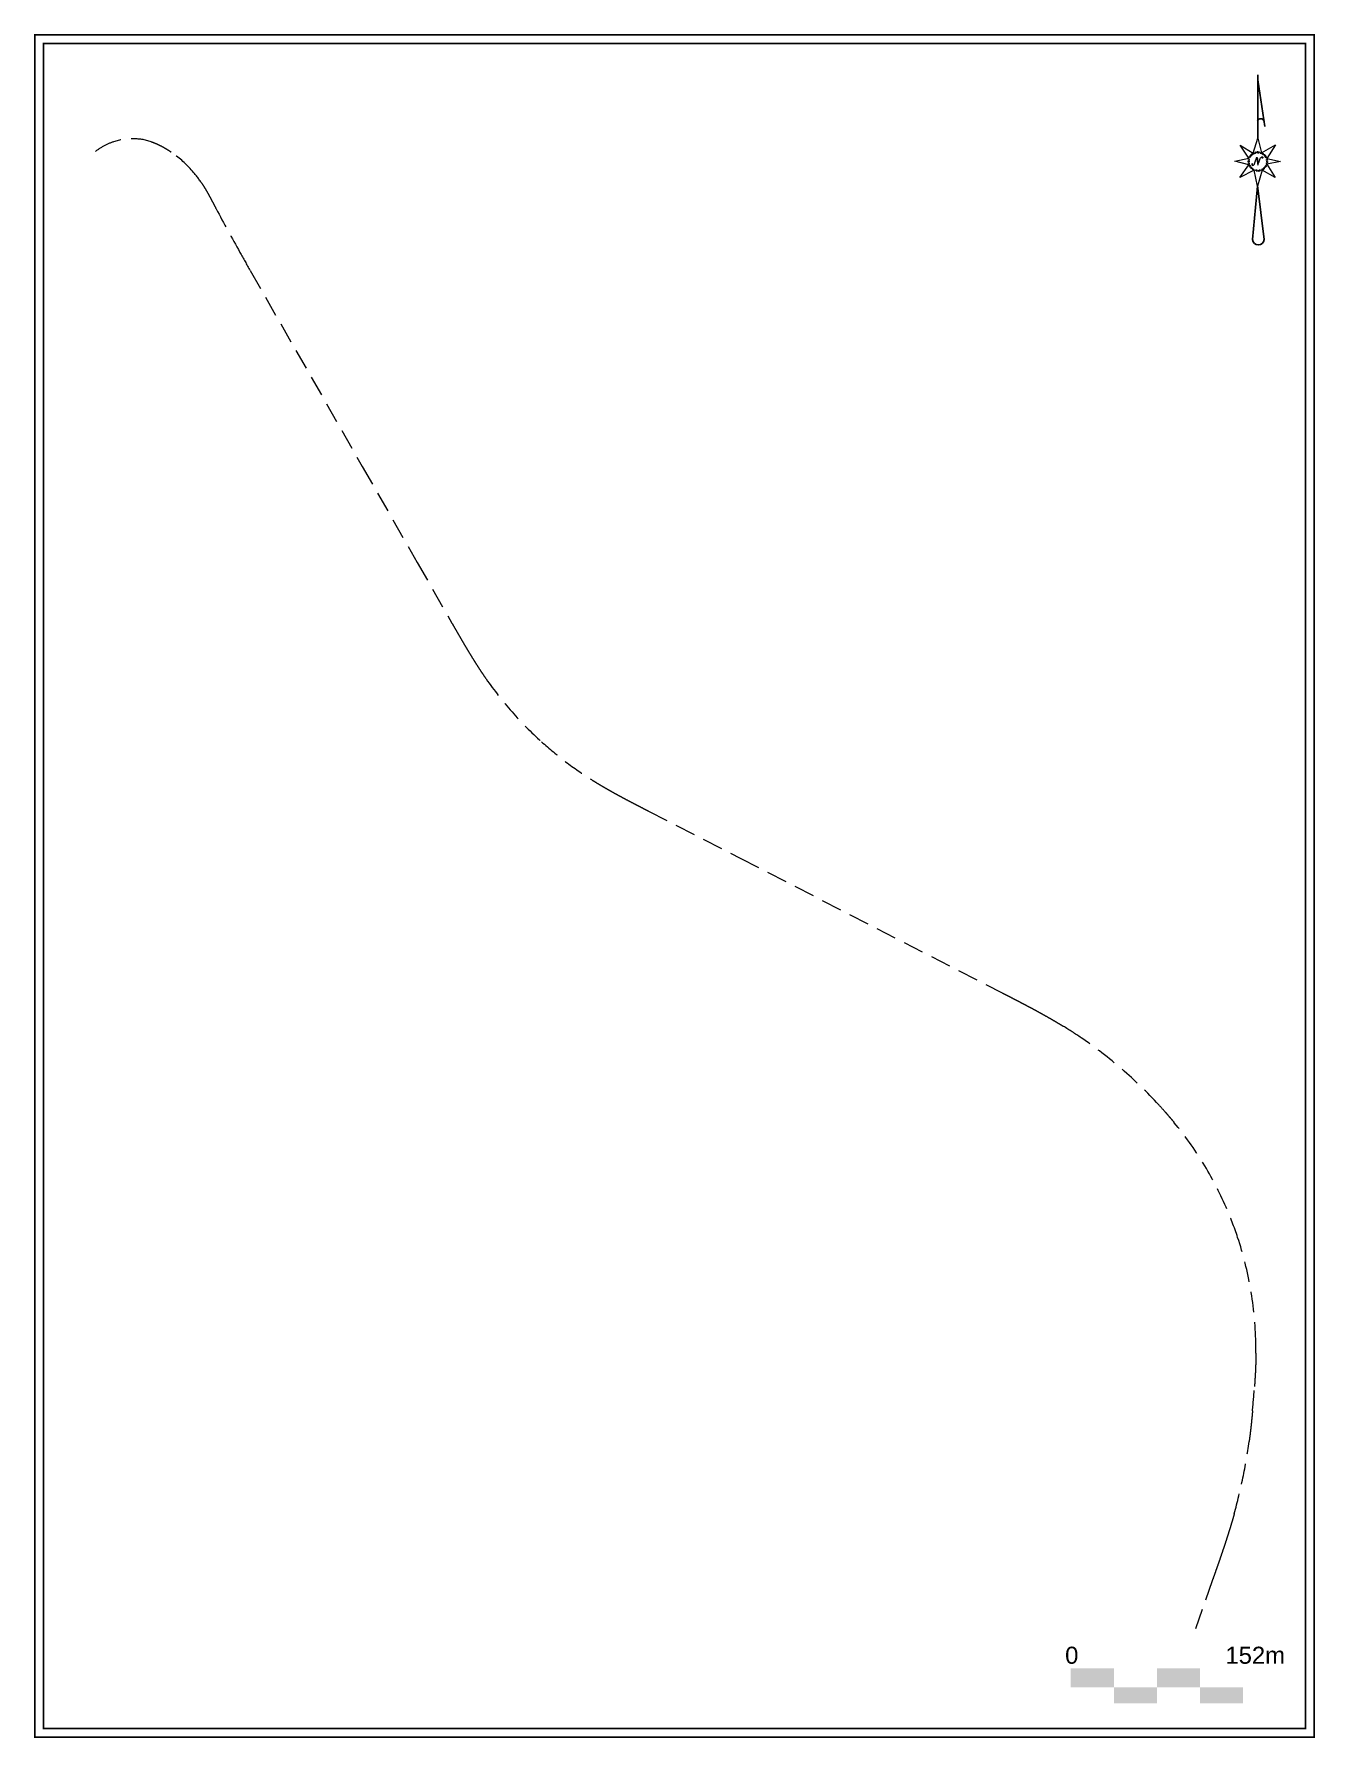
# Model space of a CAD drawing. Header units: inches. Extents: x 2611938 to 2614829, y 1265718 to 1269564.
import ezdxf
from ezdxf.enums import TextEntityAlignment as Align

# ---------------------------------------------------------------- set-up
doc = ezdxf.new("R2010")
doc.units = ezdxf.units.IN
doc.header["$MEASUREMENT"] = 0
doc.linetypes.add('DASHED', pattern=[0.18, 0.12, -0.06])
doc.linetypes.add('NONE', pattern=[100000, 0, -100000])
doc.layers.add('0_', color=7, linetype='Continuous')
doc.layers.add('TPCLines_', color=7, linetype='Continuous')
doc.styles.add('Arial', font='arial.ttf', dxfattribs={"height": 0.2})

msp = doc.modelspace()

# ---------------------------------------------------------------- texts
at = {"layer": '0_', "color": 7, "linetype": 'NONE', "lineweight": 25, "style": 'Arial'}
for s, height, p in [('0', 38.5, (2614265.7, 1265873.6)), ('152m', 38.48, (2614627.5, 1265873.6))]:
    e = msp.add_text(s, height=height, dxfattribs=at)
    e.set_placement(p, align=Align.BOTTOM_LEFT)
    e.dxf.unprotected_set("ltscale", 0)

# ---------------------------------------------------------------- blocks, each defined once
blk = doc.blocks.new('North_Arrow_1')
at = {"color": 7, "linetype": 'Continuous', "lineweight": 25, "ltscale": 384.815002}
for p, q in [((-0.485673, 117.266526), (-0.485673, 31.243363)), ((-0.469895, 110.340745), (9.275558, 46.847459)), ((-0.775071, -34.022659), (-7.798417, -106.957504)), ((-0.775071, -33.482406), (8.409316, -106.957504))]:
    blk.add_line(p, q, dxfattribs=at)
at = {"color": 7, "linetype": 'Continuous', "lineweight": 0, "ltscale": 384.815002}
blk.add_lwpolyline([(-0.485673, 31.243363), (4.769851, 11.143082), (23.516769, 21.826798), (12.026717, 3.28148), (30.370467, -0.750106), (12.026717, -4.176955), (23.31517, -22.520705), (5.374587, -12.240157), (-0.775071, -34.022659), (-5.309129, -12.643295), (-24.660783, -22.319137), (-12.565995, -5.386428), (-31.71605, -0.346938), (-12.565995, 3.684647), (-24.459183, 21.423661), (-6.518601, 10.739945), (-0.485673, 31.243363), (-0.485673, 31.243363)], close=True, dxfattribs=at)
for points in [[(-7.876572, -4.642318), (-7.51143, -4.493392), (-7.377335, -4.113326), (-7.523545, -3.744613), (-7.93953, -3.654281), (-8.347855, -3.848068), (-8.584183, -4.281539), (-8.593156, -4.889968), (-8.323624, -5.429366), (-7.93953, -5.783065), (-7.366013, -5.90718), (-6.793931, -5.828384), (-6.275071, -5.650985), (-5.670029, -5.216049), (-5.063737, -4.351119), (-4.746415, -3.654281), (-4.208573, -2.434646), (-1.575394, 5.376725)], [(-1.575394, 5.376725), (-1.569993, 5.392869), (-1.637223, 4.018937), (-1.553269, 2.73198), (-0.321305, -5.48323), (-0.289414, -5.783065), (-0.289078, -5.781814)], [(-1.569993, 5.392869), (-0.923417, 2.811997), (-0.156235, -2.783065), (-0.289414, -5.783065)], [(-0.289078, -5.781814), (0.30519, -3.69197), (1.27391, -0.577621), (2.231887, 2.228348), (2.787338, 3.363847), (3.321792, 4.234849), (3.891189, 4.857072), (4.543349, 5.309495), (5.026534, 5.470078), (5.667159, 5.529313), (6.113448, 5.442704), (6.366256, 5.19191), (6.505721, 4.889939), (6.525253, 4.526139), (6.405196, 4.214982), (6.103561, 4.044968), (5.761306, 4.077958), (5.573592, 4.334153), (5.607131, 4.626359), (5.797897, 4.81688), (6.12297, 4.84517)]]:
    blk.add_lwpolyline(points, dxfattribs=at)
at = {"color": 7, "linetype": 'NONE', "lineweight": 25}
for centre, radius in [((-0.334794, -0.691268), 12.966189), ((-0.289963, -0.758926), 12.021855)]:
    blk.add_circle(centre, radius, dxfattribs=at).dxf.unprotected_set("ltscale", 0)
at = {"color": 7, "linetype": 'Continuous', "lineweight": 25, "ltscale": 384.815002}
for centre, radius, start, end in [((3.719776, 52.839176), 4.650581, 18.224781, 157.194368), ((0.30545, -105.814639), 8.184057, 188.027318, 351.972682)]:
    blk.add_arc(centre, radius, start, end, dxfattribs=at)

# ---------------------------------------------------------------- linework, layer by layer
at = {"layer": '0_', "color": 201, "linetype": 'Continuous', "ltscale": 384.815002, "const_width": 3.85}
for points in [[(2611940.3, 1269561.7), (2611940.3, 1265719.7), (2614827.6, 1265719.7), (2614827.6, 1269561.7)], [(2611959.5, 1269542.4), (2611959.5, 1265738.9), (2614808.3, 1265738.9), (2614808.3, 1269542.4)]]:
    msp.add_lwpolyline(points, close=True, dxfattribs=at)
at = {"layer": '0_', "color": 7, "linetype": 'Continuous', "lineweight": 25, "ltscale": 384.815002, "const_width": 0.01}
msp.add_lwpolyline([(2614278.5, 1265874.8), (2614278.5, 1265795.8), (2614667.4, 1265795.8), (2614667.4, 1265874.8)], close=True, dxfattribs=at)
at = {"layer": '0_', "color": 7, "linetype": 'NONE', "lineweight": 25}
for points in [[(2614278.5, 1265874.8), (2614375.7, 1265874.8), (2614278.5, 1265832.3), (2614375.7, 1265832.3)], [(2614472.9, 1265874.8), (2614570.2, 1265874.8), (2614472.9, 1265832.3), (2614570.2, 1265832.3)], [(2614375.7, 1265832.3), (2614472.9, 1265832.3), (2614375.7, 1265795.8), (2614472.9, 1265795.8)], [(2614570.2, 1265832.3), (2614667.4, 1265832.3), (2614570.2, 1265795.8), (2614667.4, 1265795.8)]]:
    msp.add_solid(points, dxfattribs=at).dxf.unprotected_set("ltscale", 0)
at = {"layer": 'TPCLines_', "color": 254, "linetype": 'DASHED', "lineweight": 0, "ltscale": 384.815002}
for p, q in [((2612202.7, 1269320.6, 271.6), (2612203.2, 1269320.4, 271.6)), ((2612203.2, 1269320.4, 271.6), (2612203.6, 1269320.2, 271.6)), ((2612203.6, 1269320.2, 271.6), (2612204.1, 1269320.1, 271.6)), ((2612204.1, 1269320.1, 271.6), (2612204.6, 1269319.9, 271.6)), ((2612204.6, 1269319.9, 271.6), (2612205.1, 1269319.8, 271.6)), ((2612205.1, 1269319.8, 271.6), (2612205.5, 1269319.6, 271.6)), ((2612205.5, 1269319.6, 271.6), (2612206, 1269319.4, 271.6)), ((2612206, 1269319.4, 271.6), (2612206.5, 1269319.3, 271.6)), ((2612206.5, 1269319.3, 271.6), (2612206.9, 1269319.1, 271.6)), ((2612206.9, 1269319.1, 271.6), (2612207.4, 1269318.9, 271.5)), ((2612207.4, 1269318.9, 271.5), (2612207.9, 1269318.7, 271.5)), ((2612207.9, 1269318.7, 271.5), (2612208.3, 1269318.6, 271.5)), ((2612208.3, 1269318.6, 271.5), (2612208.8, 1269318.4, 271.5)), ((2612208.8, 1269318.4, 271.5), (2612209.3, 1269318.2, 271.5)), ((2612209.3, 1269318.2, 271.5), (2612209.7, 1269318, 271.5)), ((2612209.7, 1269318, 271.5), (2612210.2, 1269317.8, 271.5)), ((2612210.2, 1269317.8, 271.5), (2612210.7, 1269317.7, 271.5)), ((2612210.7, 1269317.7, 271.5), (2612211.1, 1269317.5, 271.5)), ((2612211.1, 1269317.5, 271.5), (2612211.6, 1269317.3, 271.5)), ((2612211.6, 1269317.3, 271.5), (2612212.1, 1269317.1, 271.4)), ((2612212.1, 1269317.1, 271.4), (2612212.5, 1269316.9, 271.4)), ((2612212.5, 1269316.9, 271.4), (2612213, 1269316.7, 271.4)), ((2612213, 1269316.7, 271.4), (2612213.5, 1269316.5, 271.4)), ((2612213.5, 1269316.5, 271.4), (2612213.9, 1269316.3, 271.4)), ((2612213.9, 1269316.3, 271.4), (2612214.4, 1269316.1, 271.4)), ((2612214.4, 1269316.1, 271.4), (2612214.8, 1269315.9, 271.4)), ((2612214.8, 1269315.9, 271.4), (2612215.3, 1269315.7, 271.4)), ((2612215.3, 1269315.7, 271.4), (2612215.7, 1269315.5, 271.4)), ((2612215.7, 1269315.5, 271.4), (2612216.2, 1269315.3, 271.3)), ((2612216.2, 1269315.3, 271.3), (2612216.7, 1269315.1, 271.3)), ((2612216.7, 1269315.1, 271.3), (2612217.1, 1269314.9, 271.3)), ((2612217.1, 1269314.9, 271.3), (2612217.6, 1269314.7, 271.3)), ((2612217.6, 1269314.7, 271.3), (2612218, 1269314.5, 271.3)), ((2612218, 1269314.5, 271.3), (2612218.5, 1269314.3, 271.3)), ((2612218.5, 1269314.3, 271.3), (2612218.9, 1269314.1, 271.3)), ((2612218.9, 1269314.1, 271.3), (2612219.4, 1269313.9, 271.3)), ((2612219.4, 1269313.9, 271.3), (2612219.8, 1269313.7, 271.3)), ((2612219.8, 1269313.7, 271.3), (2612220.3, 1269313.5, 271.2)), ((2612220.3, 1269313.5, 271.2), (2612220.7, 1269313.2, 271.2)), ((2612220.7, 1269313.2, 271.2), (2612221.2, 1269313, 271.2)), ((2612221.2, 1269313, 271.2), (2612221.6, 1269312.8, 271.2)), ((2612221.6, 1269312.8, 271.2), (2612222.1, 1269312.6, 271.2)), ((2612222.1, 1269312.6, 271.2), (2612222.5, 1269312.4, 271.2)), ((2612222.5, 1269312.4, 271.2), (2612223, 1269312.1, 271.2)), ((2612223, 1269312.1, 271.2), (2612223.4, 1269311.9, 271.2)), ((2612223.4, 1269311.9, 271.2), (2612223.9, 1269311.7, 271.1)), ((2612223.9, 1269311.7, 271.1), (2612224.3, 1269311.5, 271.1)), ((2612224.3, 1269311.5, 271.1), (2612224.8, 1269311.2, 271.1)), ((2612224.8, 1269311.2, 271.1), (2612225.2, 1269311, 271.1)), ((2612225.2, 1269311, 271.1), (2612225.7, 1269310.8, 271.1)), ((2612225.7, 1269310.8, 271.1), (2612226.1, 1269310.5, 271.1)), ((2612226.1, 1269310.5, 271.1), (2612226.5, 1269310.3, 271.1)), ((2612226.5, 1269310.3, 271.1), (2612227, 1269310.1, 271.1)), ((2612227, 1269310.1, 271.1), (2612227.4, 1269309.8, 271)), ((2612227.4, 1269309.8, 271), (2612227.9, 1269309.6, 271)), ((2612227.9, 1269309.6, 271), (2612228.3, 1269309.4, 271)), ((2612228.3, 1269309.4, 271), (2612228.7, 1269309.1, 271)), ((2612228.7, 1269309.1, 271), (2612229.2, 1269308.9, 271)), ((2612229.2, 1269308.9, 271), (2612229.6, 1269308.6, 271)), ((2612229.6, 1269308.6, 271), (2612230.1, 1269308.4, 271)), ((2612230.1, 1269308.4, 271), (2612230.5, 1269308.2, 270.9)), ((2612230.5, 1269308.2, 270.9), (2612230.9, 1269307.9, 270.9)), ((2612230.9, 1269307.9, 270.9), (2612231.4, 1269307.7, 270.9)), ((2612231.4, 1269307.7, 270.9), (2612231.8, 1269307.4, 270.9)), ((2612231.8, 1269307.4, 270.9), (2612232.2, 1269307.2, 270.9)), ((2612232.2, 1269307.2, 270.9), (2612232.7, 1269306.9, 270.9)), ((2612232.7, 1269306.9, 270.9), (2612233.1, 1269306.7, 270.9)), ((2612233.1, 1269306.7, 270.9), (2612233.5, 1269306.4, 270.8)), ((2612233.5, 1269306.4, 270.8), (2612234, 1269306.2, 270.8)), ((2612234, 1269306.2, 270.8), (2612234.4, 1269305.9, 270.8)), ((2612234.4, 1269305.9, 270.8), (2612234.8, 1269305.7, 270.8)), ((2612234.8, 1269305.7, 270.8), (2612235.3, 1269305.4, 270.8)), ((2612235.3, 1269305.4, 270.8), (2612235.7, 1269305.1, 270.8)), ((2612235.7, 1269305.1, 270.8), (2612236.1, 1269304.9, 270.8)), ((2612236.1, 1269304.9, 270.8), (2612236.5, 1269304.6, 270.7)), ((2612236.5, 1269304.6, 270.7), (2612237, 1269304.4, 270.7)), ((2612237, 1269304.4, 270.7), (2612237.4, 1269304.1, 270.7)), ((2612237.4, 1269304.1, 270.7), (2612237.8, 1269303.8, 270.7)), ((2612237.8, 1269303.8, 270.7), (2612238.2, 1269303.6, 270.7)), ((2612238.2, 1269303.6, 270.7), (2612238.7, 1269303.3, 270.7)), ((2612238.7, 1269303.3, 270.7), (2612239.1, 1269303, 270.6)), ((2612239.1, 1269303, 270.6), (2612239.5, 1269302.8, 270.6)), ((2612239.5, 1269302.8, 270.6), (2612239.9, 1269302.5, 270.6)), ((2612239.9, 1269302.5, 270.6), (2612240.4, 1269302.2, 270.6)), ((2612240.4, 1269302.2, 270.6), (2612240.8, 1269302, 270.6)), ((2612240.8, 1269302, 270.6), (2612241.2, 1269301.7, 270.6)), ((2612241.2, 1269301.7, 270.6), (2612241.6, 1269301.4, 270.6)), ((2612241.6, 1269301.4, 270.6), (2612242, 1269301.2, 270.5)), ((2612242, 1269301.2, 270.5), (2612242.5, 1269300.9, 270.5)), ((2612242.5, 1269300.9, 270.5), (2612242.9, 1269300.6, 270.5)), ((2612242.9, 1269300.6, 270.5), (2612243.3, 1269300.3, 270.5)), ((2612243.3, 1269300.3, 270.5), (2612243.7, 1269300.1, 270.5)), ((2612243.7, 1269300.1, 270.5), (2612244.1, 1269299.8, 270.5)), ((2612244.1, 1269299.8, 270.5), (2612244.5, 1269299.5, 270.4)), ((2612244.5, 1269299.5, 270.4), (2612245, 1269299.2, 270.4)), ((2612245, 1269299.2, 270.4), (2612245.4, 1269299, 270.4)), ((2612245.4, 1269299, 270.4), (2612245.8, 1269298.7, 270.4)), ((2612245.8, 1269298.7, 270.4), (2612246.2, 1269298.4, 270.4)), ((2612246.2, 1269298.4, 270.4), (2612246.6, 1269298.1, 270.4)), ((2612246.6, 1269298.1, 270.4), (2612247, 1269297.8, 270.3)), ((2612247, 1269297.8, 270.3), (2612247.4, 1269297.6, 270.3)), ((2612247.4, 1269297.6, 270.3), (2612247.9, 1269297.3, 270.3)), ((2612315.9, 1269228.4, 265.4), (2612316.1, 1269228, 265.3)), ((2612316.1, 1269228, 265.3), (2612316.4, 1269227.6, 265.3)), ((2612316.4, 1269227.6, 265.3), (2612316.7, 1269227.2, 265.3)), ((2612316.7, 1269227.2, 265.3), (2612317, 1269226.8, 265.3)), ((2612317, 1269226.8, 265.3), (2612317.3, 1269226.3, 265.2)), ((2612317.3, 1269226.3, 265.2), (2612317.5, 1269225.9, 265.2)), ((2612317.5, 1269225.9, 265.2), (2612317.8, 1269225.5, 265.2)), ((2612317.8, 1269225.5, 265.2), (2612318.1, 1269225.1, 265.1)), ((2612318.1, 1269225.1, 265.1), (2612318.4, 1269224.6, 265.1)), ((2612318.4, 1269224.6, 265.1), (2612318.6, 1269224.2, 265.1)), ((2612318.6, 1269224.2, 265.1), (2612318.9, 1269223.8, 265)), ((2612318.9, 1269223.8, 265), (2612319.2, 1269223.4, 265)), ((2612319.2, 1269223.4, 265), (2612319.5, 1269223, 265)), ((2612319.5, 1269223, 265), (2612319.7, 1269222.5, 265)), ((2612319.7, 1269222.5, 265), (2612320, 1269222.1, 264.9)), ((2612320, 1269222.1, 264.9), (2612320.3, 1269221.7, 264.9)), ((2612320.3, 1269221.7, 264.9), (2612320.5, 1269221.3, 264.9)), ((2612320.5, 1269221.3, 264.9), (2612320.8, 1269220.8, 264.8)), ((2612320.8, 1269220.8, 264.8), (2612321.1, 1269220.4, 264.8)), ((2612321.1, 1269220.4, 264.8), (2612321.3, 1269220, 264.8)), ((2612321.3, 1269220, 264.8), (2612321.6, 1269219.5, 264.8)), ((2612321.6, 1269219.5, 264.8), (2612321.9, 1269219.1, 264.7)), ((2612321.9, 1269219.1, 264.7), (2612322.1, 1269218.7, 264.7)), ((2612322.1, 1269218.7, 264.7), (2612322.4, 1269218.3, 264.7)), ((2612322.4, 1269218.3, 264.7), (2612322.7, 1269217.8, 264.6)), ((2612322.7, 1269217.8, 264.6), (2612322.9, 1269217.4, 264.6)), ((2612322.9, 1269217.4, 264.6), (2612323.2, 1269217, 264.6)), ((2612323.2, 1269217, 264.6), (2612323.4, 1269216.5, 264.6)), ((2612323.4, 1269216.5, 264.6), (2612323.7, 1269216.1, 264.5)), ((2612323.7, 1269216.1, 264.5), (2612324, 1269215.7, 264.5)), ((2612324, 1269215.7, 264.5), (2612324.2, 1269215.2, 264.5)), ((2612324.2, 1269215.2, 264.5), (2612324.5, 1269214.8, 264.4)), ((2612324.5, 1269214.8, 264.4), (2612324.7, 1269214.4, 264.4)), ((2612324.7, 1269214.4, 264.4), (2612325, 1269214, 264.4)), ((2612325, 1269214, 264.4), (2612325.3, 1269213.5, 264.4)), ((2612325.3, 1269213.5, 264.4), (2612325.5, 1269213.1, 264.3)), ((2612325.5, 1269213.1, 264.3), (2612325.8, 1269212.7, 264.3)), ((2612325.8, 1269212.7, 264.3), (2612326, 1269212.2, 264.3)), ((2612326, 1269212.2, 264.3), (2612326.3, 1269211.8, 264.2)), ((2612326.3, 1269211.8, 264.2), (2612326.5, 1269211.3, 264.2)), ((2612326.5, 1269211.3, 264.2), (2612326.8, 1269210.9, 264.2)), ((2612326.8, 1269210.9, 264.2), (2612327, 1269210.5, 264.2)), ((2612327, 1269210.5, 264.2), (2612327.3, 1269210, 264.1)), ((2612327.3, 1269210, 264.1), (2612327.5, 1269209.6, 264.1)), ((2612327.5, 1269209.6, 264.1), (2612327.8, 1269209.2, 264.1)), ((2612327.8, 1269209.2, 264.1), (2612328, 1269208.7, 264)), ((2612328, 1269208.7, 264), (2612328.3, 1269208.3, 264)), ((2612328.3, 1269208.3, 264), (2612328.5, 1269207.9, 264)), ((2612328.5, 1269207.9, 264), (2612328.8, 1269207.4, 263.9)), ((2612328.8, 1269207.4, 263.9), (2612329, 1269207, 263.9)), ((2612329, 1269207, 263.9), (2612329.3, 1269206.5, 263.9)), ((2612329.3, 1269206.5, 263.9), (2612329.5, 1269206.1, 263.9)), ((2612329.5, 1269206.1, 263.9), (2612329.8, 1269205.7, 263.8)), ((2612329.8, 1269205.7, 263.8), (2612330, 1269205.2, 263.8)), ((2612330, 1269205.2, 263.8), (2612330.3, 1269204.8, 263.8)), ((2612330.3, 1269204.8, 263.8), (2612330.5, 1269204.4, 263.7)), ((2612330.5, 1269204.4, 263.7), (2612330.8, 1269203.9, 263.7)), ((2612330.8, 1269203.9, 263.7), (2612331, 1269203.5, 263.7)), ((2612331, 1269203.5, 263.7), (2612331.3, 1269203, 263.7)), ((2612331.3, 1269203, 263.7), (2612331.5, 1269202.6, 263.6)), ((2612331.5, 1269202.6, 263.6), (2612331.8, 1269202.2, 263.6)), ((2612331.8, 1269202.2, 263.6), (2612332, 1269201.7, 263.6)), ((2612332, 1269201.7, 263.6), (2612332.2, 1269201.3, 263.5)), ((2612332.2, 1269201.3, 263.5), (2612332.5, 1269200.8, 263.5)), ((2612332.5, 1269200.8, 263.5), (2612332.7, 1269200.4, 263.5)), ((2612332.7, 1269200.4, 263.5), (2612333, 1269200, 263.5)), ((2612333, 1269200, 263.5), (2612333.2, 1269199.5, 263.4)), ((2612333.2, 1269199.5, 263.4), (2612333.5, 1269199.1, 263.4)), ((2612333.5, 1269199.1, 263.4), (2612333.7, 1269198.6, 263.4)), ((2612333.7, 1269198.6, 263.4), (2612333.9, 1269198.2, 263.3)), ((2612333.9, 1269198.2, 263.3), (2612334.2, 1269197.7, 263.3)), ((2612334.2, 1269197.7, 263.3), (2612334.4, 1269197.3, 263.3)), ((2612334.4, 1269197.3, 263.3), (2612334.7, 1269196.9, 263.3)), ((2612334.7, 1269196.9, 263.3), (2612334.9, 1269196.4, 263.2)), ((2612334.9, 1269196.4, 263.2), (2612335.1, 1269196, 263.2)), ((2612335.1, 1269196, 263.2), (2612335.4, 1269195.5, 263.2)), ((2612335.4, 1269195.5, 263.2), (2612335.6, 1269195.1, 263.1)), ((2612335.6, 1269195.1, 263.1), (2612335.9, 1269194.6, 263.1)), ((2612335.9, 1269194.6, 263.1), (2612336.1, 1269194.2, 263.1)), ((2612336.1, 1269194.2, 263.1), (2612336.3, 1269193.8, 263.1)), ((2612336.3, 1269193.8, 263.1), (2612336.6, 1269193.3, 263)), ((2612336.6, 1269193.3, 263), (2612336.8, 1269192.9, 263)), ((2612336.8, 1269192.9, 263), (2612337.1, 1269192.4, 263)), ((2612337.1, 1269192.4, 263), (2612337.3, 1269192, 262.9)), ((2612337.3, 1269192, 262.9), (2612337.5, 1269191.5, 262.9)), ((2612337.5, 1269191.5, 262.9), (2612337.8, 1269191.1, 262.9)), ((2612337.8, 1269191.1, 262.9), (2612338, 1269190.7, 262.8)), ((2612338, 1269190.7, 262.8), (2612338.2, 1269190.2, 262.8)), ((2612338.2, 1269190.2, 262.8), (2612338.5, 1269189.8, 262.8)), ((2612338.5, 1269189.8, 262.8), (2612338.7, 1269189.3, 262.8)), ((2612338.7, 1269189.3, 262.8), (2612339, 1269188.9, 262.7)), ((2612339, 1269188.9, 262.7), (2612339.2, 1269188.4, 262.7)), ((2612339.2, 1269188.4, 262.7), (2612339.4, 1269188, 262.7)), ((2612339.4, 1269188, 262.7), (2612339.7, 1269187.5, 262.6)), ((2612339.7, 1269187.5, 262.6), (2612339.9, 1269187.1, 262.6)), ((2612339.9, 1269187.1, 262.6), (2612340.1, 1269186.7, 262.6)), ((2612340.1, 1269186.7, 262.6), (2612340.4, 1269186.2, 262.6)), ((2612340.4, 1269186.2, 262.6), (2612340.6, 1269185.8, 262.5)), ((2612340.6, 1269185.8, 262.5), (2612340.8, 1269185.3, 262.5)), ((2612340.8, 1269185.3, 262.5), (2612341.1, 1269184.9, 262.5)), ((2612341.1, 1269184.9, 262.5), (2612341.3, 1269184.4, 262.4)), ((2612341.3, 1269184.4, 262.4), (2612341.5, 1269184, 262.4)), ((2612341.5, 1269184, 262.4), (2612341.8, 1269183.5, 262.4)), ((2612341.8, 1269183.5, 262.4), (2612342, 1269183.1, 262.4)), ((2612342, 1269183.1, 262.4), (2612342.3, 1269182.6, 262.3)), ((2612342.3, 1269182.6, 262.3), (2612342.5, 1269182.2, 262.3)), ((2612342.5, 1269182.2, 262.3), (2612342.7, 1269181.8, 262.3)), ((2612342.7, 1269181.8, 262.3), (2612343, 1269181.3, 262.2)), ((2612343, 1269181.3, 262.2), (2612343.2, 1269180.9, 262.2)), ((2612343.2, 1269180.9, 262.2), (2612343.4, 1269180.4, 262.2)), ((2612343.4, 1269180.4, 262.2), (2612343.7, 1269179.9, 262.1)), ((2612343.7, 1269179.9, 262.1), (2612344, 1269179.4, 262.1)), ((2612344, 1269179.4, 262.1), (2612344.2, 1269178.9, 262.1)), ((2612344.2, 1269178.9, 262.1), (2612344.5, 1269178.4, 262)), ((2612344.5, 1269178.4, 262), (2612344.8, 1269177.9, 262)), ((2612426.3, 1269029.6, 253.1), (2612679.3, 1268587.6, 227.6)), ((2612679.3, 1268587.6, 227.6), (2612803.3, 1268370.9, 218.2)), ((2612803.3, 1268370.9, 218.2), (2612881.7, 1268233.8, 214.3)), ((2612881.7, 1268233.8, 214.3), (2612882, 1268233.4, 214.3)), ((2612882, 1268233.4, 214.3), (2612882.2, 1268233, 214.3)), ((2612882.2, 1268233, 214.3), (2612882.5, 1268232.5, 214.3)), ((2612882.5, 1268232.5, 214.3), (2612882.7, 1268232.1, 214.2)), ((2612882.7, 1268232.1, 214.2), (2612883, 1268231.7, 214.2)), ((2612883, 1268231.7, 214.2), (2612883.2, 1268231.2, 214.2)), ((2612883.2, 1268231.2, 214.2), (2612883.5, 1268230.8, 214.2)), ((2612883.5, 1268230.8, 214.2), (2612883.7, 1268230.4, 214.2)), ((2612883.7, 1268230.4, 214.2), (2612884, 1268229.9, 214.2)), ((2612884, 1268229.9, 214.2), (2612884.2, 1268229.5, 214.2)), ((2612884.2, 1268229.5, 214.2), (2612884.5, 1268229.1, 214.2)), ((2612884.5, 1268229.1, 214.2), (2612884.7, 1268228.6, 214.1)), ((2612884.7, 1268228.6, 214.1), (2612885, 1268228.2, 214.1)), ((2612885, 1268228.2, 214.1), (2612885.2, 1268227.8, 214.1)), ((2612885.2, 1268227.8, 214.1), (2612885.5, 1268227.3, 214.1)), ((2612885.5, 1268227.3, 214.1), (2612885.7, 1268226.9, 214.1)), ((2612885.7, 1268226.9, 214.1), (2612886, 1268226.5, 214.1)), ((2612886, 1268226.5, 214.1), (2612886.2, 1268226, 214.1)), ((2612886.2, 1268226, 214.1), (2612886.5, 1268225.6, 214.1)), ((2612886.5, 1268225.6, 214.1), (2612886.7, 1268225.2, 214)), ((2612886.7, 1268225.2, 214), (2612886.9, 1268224.7, 214)), ((2612886.9, 1268224.7, 214), (2612887.2, 1268224.3, 214)), ((2612887.2, 1268224.3, 214), (2612887.4, 1268223.9, 214)), ((2612887.4, 1268223.9, 214), (2612887.7, 1268223.4, 214)), ((2612887.7, 1268223.4, 214), (2612887.9, 1268223, 214)), ((2612887.9, 1268223, 214), (2612888.2, 1268222.6, 214)), ((2612888.2, 1268222.6, 214), (2612888.4, 1268222.1, 214)), ((2612888.4, 1268222.1, 214), (2612888.7, 1268221.7, 213.9)), ((2612888.7, 1268221.7, 213.9), (2612888.9, 1268221.2, 213.9)), ((2612888.9, 1268221.2, 213.9), (2612889.2, 1268220.8, 213.9)), ((2612889.2, 1268220.8, 213.9), (2612889.4, 1268220.4, 213.9)), ((2612889.4, 1268220.4, 213.9), (2612889.7, 1268219.9, 213.9)), ((2612889.7, 1268219.9, 213.9), (2612889.9, 1268219.5, 213.9)), ((2612889.9, 1268219.5, 213.9), (2612890.2, 1268219.1, 213.9)), ((2612890.2, 1268219.1, 213.9), (2612890.4, 1268218.6, 213.9)), ((2612890.4, 1268218.6, 213.9), (2612890.7, 1268218.2, 213.8)), ((2612890.7, 1268218.2, 213.8), (2612890.9, 1268217.8, 213.8)), ((2612890.9, 1268217.8, 213.8), (2612891.2, 1268217.3, 213.8)), ((2612891.2, 1268217.3, 213.8), (2612891.4, 1268216.9, 213.8)), ((2612891.4, 1268216.9, 213.8), (2612891.7, 1268216.5, 213.8)), ((2612891.7, 1268216.5, 213.8), (2612891.9, 1268216, 213.8)), ((2612891.9, 1268216, 213.8), (2612892.2, 1268215.6, 213.8)), ((2612892.2, 1268215.6, 213.8), (2612892.4, 1268215.2, 213.8)), ((2612892.4, 1268215.2, 213.8), (2612892.7, 1268214.7, 213.7)), ((2612892.7, 1268214.7, 213.7), (2612892.9, 1268214.3, 213.7)), ((2612892.9, 1268214.3, 213.7), (2612893.2, 1268213.9, 213.7)), ((2612893.2, 1268213.9, 213.7), (2612893.4, 1268213.4, 213.7)), ((2612893.4, 1268213.4, 213.7), (2612893.7, 1268213, 213.7)), ((2612893.7, 1268213, 213.7), (2612893.9, 1268212.6, 213.7)), ((2612893.9, 1268212.6, 213.7), (2612894.2, 1268212.1, 213.7)), ((2612894.2, 1268212.1, 213.7), (2612894.4, 1268211.7, 213.7)), ((2612894.4, 1268211.7, 213.7), (2612894.7, 1268211.3, 213.6)), ((2612894.7, 1268211.3, 213.6), (2612894.9, 1268210.8, 213.6)), ((2612894.9, 1268210.8, 213.6), (2612895.2, 1268210.4, 213.6)), ((2612895.2, 1268210.4, 213.6), (2612895.4, 1268210, 213.6)), ((2612895.4, 1268210, 213.6), (2612895.7, 1268209.5, 213.6)), ((2612895.7, 1268209.5, 213.6), (2612895.9, 1268209.1, 213.6)), ((2612895.9, 1268209.1, 213.6), (2612896.2, 1268208.7, 213.6)), ((2612896.2, 1268208.7, 213.6), (2612896.4, 1268208.2, 213.6)), ((2612896.4, 1268208.2, 213.6), (2612896.7, 1268207.8, 213.5)), ((2612896.7, 1268207.8, 213.5), (2612896.9, 1268207.4, 213.5)), ((2612896.9, 1268207.4, 213.5), (2612897.2, 1268206.9, 213.5)), ((2612897.2, 1268206.9, 213.5), (2612897.4, 1268206.5, 213.5)), ((2612897.4, 1268206.5, 213.5), (2612897.7, 1268206.1, 213.5)), ((2612897.7, 1268206.1, 213.5), (2612897.9, 1268205.6, 213.5)), ((2612897.9, 1268205.6, 213.5), (2612898.2, 1268205.2, 213.5)), ((2612898.2, 1268205.2, 213.5), (2612898.4, 1268204.8, 213.5)), ((2612898.4, 1268204.8, 213.5), (2612898.7, 1268204.3, 213.4)), ((2612898.7, 1268204.3, 213.4), (2612898.9, 1268203.9, 213.4)), ((2612898.9, 1268203.9, 213.4), (2612899.2, 1268203.5, 213.4)), ((2612899.2, 1268203.5, 213.4), (2612899.4, 1268203, 213.4)), ((2612899.4, 1268203, 213.4), (2612899.7, 1268202.6, 213.4)), ((2612899.7, 1268202.6, 213.4), (2612899.9, 1268202.2, 213.4)), ((2612899.9, 1268202.2, 213.4), (2612900.2, 1268201.7, 213.4)), ((2612900.2, 1268201.7, 213.4), (2612900.4, 1268201.3, 213.4)), ((2612900.4, 1268201.3, 213.4), (2612900.7, 1268200.9, 213.3)), ((2612900.7, 1268200.9, 213.3), (2612900.9, 1268200.4, 213.3)), ((2612900.9, 1268200.4, 213.3), (2612901.2, 1268200, 213.3)), ((2612901.2, 1268200, 213.3), (2612901.4, 1268199.6, 213.3)), ((2612901.4, 1268199.6, 213.3), (2612901.7, 1268199.1, 213.3)), ((2612901.7, 1268199.1, 213.3), (2612901.9, 1268198.7, 213.3)), ((2612901.9, 1268198.7, 213.3), (2612902.2, 1268198.3, 213.3)), ((2612902.2, 1268198.3, 213.3), (2612902.4, 1268197.8, 213.2)), ((2612902.4, 1268197.8, 213.2), (2612902.7, 1268197.4, 213.2)), ((2612902.7, 1268197.4, 213.2), (2612902.9, 1268197, 213.2)), ((2612902.9, 1268197, 213.2), (2612903.2, 1268196.5, 213.2)), ((2612903.2, 1268196.5, 213.2), (2612903.4, 1268196.1, 213.2)), ((2612903.4, 1268196.1, 213.2), (2612903.7, 1268195.7, 213.2)), ((2612903.7, 1268195.7, 213.2), (2612904, 1268195.3, 213.2)), ((2612904, 1268195.3, 213.2), (2612904.2, 1268194.8, 213.2)), ((2612904.2, 1268194.8, 213.2), (2612904.5, 1268194.4, 213.1)), ((2612904.5, 1268194.4, 213.1), (2612904.7, 1268194, 213.1)), ((2612904.7, 1268194, 213.1), (2612905, 1268193.5, 213.1)), ((2612905, 1268193.5, 213.1), (2612905.2, 1268193.1, 213.1)), ((2612905.2, 1268193.1, 213.1), (2612905.5, 1268192.7, 213.1)), ((2612905.5, 1268192.7, 213.1), (2612905.7, 1268192.2, 213.1)), ((2612905.7, 1268192.2, 213.1), (2612906, 1268191.8, 213.1)), ((2612906, 1268191.8, 213.1), (2612906.2, 1268191.4, 213.1)), ((2612906.2, 1268191.4, 213.1), (2612906.5, 1268190.9, 213)), ((2612906.5, 1268190.9, 213), (2612906.7, 1268190.5, 213)), ((2612906.7, 1268190.5, 213), (2612907, 1268190.1, 213)), ((2612907, 1268190.1, 213), (2612907.2, 1268189.6, 213)), ((2612907.2, 1268189.6, 213), (2612907.5, 1268189.2, 213)), ((2612907.5, 1268189.2, 213), (2612907.7, 1268188.8, 213)), ((2612907.7, 1268188.8, 213), (2612908, 1268188.3, 213)), ((2612908, 1268188.3, 213), (2612908.2, 1268187.9, 213)), ((2612908.2, 1268187.9, 213), (2612908.5, 1268187.5, 212.9)), ((2612908.5, 1268187.5, 212.9), (2612908.8, 1268187, 212.9)), ((2612908.8, 1268187, 212.9), (2612909, 1268186.6, 212.9)), ((2612909, 1268186.6, 212.9), (2612909.3, 1268186.2, 212.9)), ((2612909.3, 1268186.2, 212.9), (2612909.5, 1268185.8, 212.9)), ((2612909.5, 1268185.8, 212.9), (2612909.8, 1268185.3, 212.9)), ((2612909.8, 1268185.3, 212.9), (2612910, 1268184.9, 212.9)), ((2612910, 1268184.9, 212.9), (2612910.3, 1268184.5, 212.9)), ((2612910.3, 1268184.5, 212.9), (2612910.5, 1268184, 212.8)), ((2612910.5, 1268184, 212.8), (2612910.8, 1268183.6, 212.8)), ((2612910.8, 1268183.6, 212.8), (2612911, 1268183.2, 212.8)), ((2612911, 1268183.2, 212.8), (2612911.3, 1268182.7, 212.8)), ((2612911.3, 1268182.7, 212.8), (2612911.5, 1268182.3, 212.8)), ((2612911.5, 1268182.3, 212.8), (2612911.8, 1268181.9, 212.8)), ((2612911.8, 1268181.9, 212.8), (2612912.1, 1268181.4, 212.8)), ((2612912.1, 1268181.4, 212.8), (2612912.3, 1268181, 212.8)), ((2612912.3, 1268181, 212.8), (2612912.6, 1268180.6, 212.7)), ((2612912.6, 1268180.6, 212.7), (2612912.8, 1268180.2, 212.7)), ((2612912.8, 1268180.2, 212.7), (2612913.1, 1268179.7, 212.7)), ((2612913.1, 1268179.7, 212.7), (2612913.3, 1268179.3, 212.7)), ((2612913.3, 1268179.3, 212.7), (2612913.6, 1268178.9, 212.7)), ((2612913.6, 1268178.9, 212.7), (2612913.8, 1268178.4, 212.7)), ((2612913.8, 1268178.4, 212.7), (2612914.1, 1268178, 212.7)), ((2612914.1, 1268178, 212.7), (2612914.4, 1268177.6, 212.7)), ((2612914.4, 1268177.6, 212.7), (2612914.6, 1268177.1, 212.6)), ((2612914.6, 1268177.1, 212.6), (2612914.9, 1268176.7, 212.6)), ((2612914.9, 1268176.7, 212.6), (2612915.1, 1268176.3, 212.6)), ((2612915.1, 1268176.3, 212.6), (2612915.4, 1268175.9, 212.6)), ((2612915.4, 1268175.9, 212.6), (2612915.6, 1268175.4, 212.6)), ((2612915.6, 1268175.4, 212.6), (2612915.9, 1268175, 212.6)), ((2612915.9, 1268175, 212.6), (2612916.2, 1268174.6, 212.6)), ((2612916.2, 1268174.6, 212.6), (2612916.4, 1268174.1, 212.6)), ((2612916.4, 1268174.1, 212.6), (2612916.7, 1268173.7, 212.5)), ((2612916.7, 1268173.7, 212.5), (2612916.9, 1268173.3, 212.5)), ((2612916.9, 1268173.3, 212.5), (2612917.2, 1268172.9, 212.5)), ((2612917.2, 1268172.9, 212.5), (2612917.4, 1268172.4, 212.5)), ((2612917.4, 1268172.4, 212.5), (2612917.7, 1268172, 212.5)), ((2612917.7, 1268172, 212.5), (2612918, 1268171.6, 212.5)), ((2612918, 1268171.6, 212.5), (2612918.2, 1268171.1, 212.5)), ((2612918.2, 1268171.1, 212.5), (2612918.5, 1268170.7, 212.5)), ((2612918.5, 1268170.7, 212.5), (2612918.7, 1268170.3, 212.4)), ((2612918.7, 1268170.3, 212.4), (2612919, 1268169.9, 212.4)), ((2612919, 1268169.9, 212.4), (2612919.2, 1268169.4, 212.4)), ((2612919.2, 1268169.4, 212.4), (2612919.5, 1268169, 212.4)), ((2612919.5, 1268169, 212.4), (2612919.8, 1268168.6, 212.4)), ((2612919.8, 1268168.6, 212.4), (2612920, 1268168.1, 212.4)), ((2612920, 1268168.1, 212.4), (2612920.3, 1268167.7, 212.4)), ((2612920.3, 1268167.7, 212.4), (2612920.5, 1268167.3, 212.4)), ((2612920.5, 1268167.3, 212.4), (2612920.8, 1268166.9, 212.3)), ((2612920.8, 1268166.9, 212.3), (2612921.1, 1268166.4, 212.3)), ((2612921.1, 1268166.4, 212.3), (2612921.3, 1268166, 212.3)), ((2612921.3, 1268166, 212.3), (2612921.6, 1268165.6, 212.3)), ((2612921.6, 1268165.6, 212.3), (2612921.8, 1268165.1, 212.3)), ((2612921.8, 1268165.1, 212.3), (2612922.1, 1268164.7, 212.3)), ((2612922.1, 1268164.7, 212.3), (2612922.4, 1268164.3, 212.3)), ((2612922.4, 1268164.3, 212.3), (2612922.6, 1268163.9, 212.3)), ((2612922.6, 1268163.9, 212.3), (2612922.9, 1268163.4, 212.2)), ((2612922.9, 1268163.4, 212.2), (2612923.1, 1268163, 212.2)), ((2612923.1, 1268163, 212.2), (2612923.4, 1268162.6, 212.2)), ((2612923.4, 1268162.6, 212.2), (2612923.7, 1268162.1, 212.2)), ((2612923.7, 1268162.1, 212.2), (2612923.9, 1268161.7, 212.2)), ((2612923.9, 1268161.7, 212.2), (2612924.2, 1268161.3, 212.2)), ((2612924.2, 1268161.3, 212.2), (2612924.4, 1268160.9, 212.2)), ((2612924.4, 1268160.9, 212.2), (2612924.7, 1268160.4, 212.2)), ((2612924.7, 1268160.4, 212.2), (2612925, 1268160, 212.1)), ((2612925, 1268160, 212.1), (2612925.2, 1268159.6, 212.1)), ((2612925.2, 1268159.6, 212.1), (2612925.5, 1268159.2, 212.1)), ((2612925.5, 1268159.2, 212.1), (2612925.7, 1268158.7, 212.1)), ((2612925.7, 1268158.7, 212.1), (2612926, 1268158.3, 212.1)), ((2612926, 1268158.3, 212.1), (2612926.3, 1268157.9, 212.1)), ((2612926.3, 1268157.9, 212.1), (2612926.5, 1268157.5, 212.1)), ((2612926.5, 1268157.5, 212.1), (2612926.8, 1268157, 212.1)), ((2612926.8, 1268157, 212.1), (2612927.1, 1268156.6, 212)), ((2612927.1, 1268156.6, 212), (2612927.3, 1268156.2, 212)), ((2612927.3, 1268156.2, 212), (2612927.6, 1268155.8, 212)), ((2612927.6, 1268155.8, 212), (2612927.8, 1268155.3, 212)), ((2612927.8, 1268155.3, 212), (2612928.1, 1268154.9, 212)), ((2612928.1, 1268154.9, 212), (2612928.4, 1268154.5, 212)), ((2612928.4, 1268154.5, 212), (2612928.6, 1268154.1, 212)), ((2612928.6, 1268154.1, 212), (2612928.9, 1268153.6, 212)), ((2612928.9, 1268153.6, 212), (2612929.2, 1268153.2, 212)), ((2612929.2, 1268153.2, 212), (2612929.4, 1268152.8, 211.9)), ((2612929.4, 1268152.8, 211.9), (2612929.7, 1268152.4, 211.9)), ((2612929.7, 1268152.4, 211.9), (2612930, 1268151.9, 211.9)), ((2612930, 1268151.9, 211.9), (2612930.2, 1268151.5, 211.9)), ((2612930.2, 1268151.5, 211.9), (2612930.5, 1268151.1, 211.9)), ((2612930.5, 1268151.1, 211.9), (2612930.7, 1268150.7, 211.9)), ((2612930.7, 1268150.7, 211.9), (2612931, 1268150.2, 211.9)), ((2612931, 1268150.2, 211.9), (2612931.3, 1268149.8, 211.9)), ((2612931.3, 1268149.8, 211.9), (2612931.5, 1268149.4, 211.8)), ((2612931.5, 1268149.4, 211.8), (2612931.8, 1268149, 211.8)), ((2612931.8, 1268149, 211.8), (2612932.1, 1268148.5, 211.8)), ((2612932.1, 1268148.5, 211.8), (2612932.3, 1268148.1, 211.8)), ((2612932.3, 1268148.1, 211.8), (2612932.6, 1268147.7, 211.8)), ((2612932.6, 1268147.7, 211.8), (2612932.9, 1268147.3, 211.8)), ((2612932.9, 1268147.3, 211.8), (2612933.1, 1268146.8, 211.8)), ((2612933.1, 1268146.8, 211.8), (2612933.4, 1268146.4, 211.8)), ((2612933.4, 1268146.4, 211.8), (2612933.7, 1268146, 211.7)), ((2612933.7, 1268146, 211.7), (2612933.9, 1268145.6, 211.7)), ((2612933.9, 1268145.6, 211.7), (2612934.2, 1268145.1, 211.7)), ((2612934.2, 1268145.1, 211.7), (2612934.5, 1268144.7, 211.7)), ((2612934.5, 1268144.7, 211.7), (2612934.7, 1268144.3, 211.7)), ((2612934.7, 1268144.3, 211.7), (2612935, 1268143.9, 211.7)), ((2612935, 1268143.9, 211.7), (2612935.3, 1268143.5, 211.7)), ((2612935.3, 1268143.5, 211.7), (2612935.5, 1268143, 211.7)), ((2612935.5, 1268143, 211.7), (2612935.8, 1268142.6, 211.7)), ((2612935.8, 1268142.6, 211.7), (2612936.1, 1268142.2, 211.6)), ((2612936.1, 1268142.2, 211.6), (2612936.3, 1268141.8, 211.6)), ((2612936.3, 1268141.8, 211.6), (2612936.6, 1268141.3, 211.6)), ((2612936.6, 1268141.3, 211.6), (2612936.9, 1268140.9, 211.6)), ((2612936.9, 1268140.9, 211.6), (2612937.2, 1268140.5, 211.6)), ((2612937.2, 1268140.5, 211.6), (2612937.4, 1268140.1, 211.6)), ((2612937.4, 1268140.1, 211.6), (2612937.7, 1268139.7, 211.6)), ((2612937.7, 1268139.7, 211.6), (2612938, 1268139.2, 211.6)), ((2612938, 1268139.2, 211.6), (2612938.2, 1268138.8, 211.5)), ((2612938.2, 1268138.8, 211.5), (2612938.5, 1268138.4, 211.5)), ((2612938.5, 1268138.4, 211.5), (2612938.8, 1268138, 211.5)), ((2612938.8, 1268138, 211.5), (2612939, 1268137.5, 211.5)), ((2612939, 1268137.5, 211.5), (2612939.3, 1268137.1, 211.5)), ((2612939.3, 1268137.1, 211.5), (2612939.6, 1268136.7, 211.5)), ((2612939.6, 1268136.7, 211.5), (2612939.9, 1268136.3, 211.5)), ((2612939.9, 1268136.3, 211.5), (2612940.1, 1268135.9, 211.5)), ((2612940.1, 1268135.9, 211.5), (2612940.4, 1268135.4, 211.5)), ((2612940.4, 1268135.4, 211.5), (2612940.7, 1268135, 211.4)), ((2612940.7, 1268135, 211.4), (2612940.9, 1268134.6, 211.4)), ((2612940.9, 1268134.6, 211.4), (2612941.2, 1268134.2, 211.4)), ((2612941.2, 1268134.2, 211.4), (2612941.5, 1268133.8, 211.4)), ((2612941.5, 1268133.8, 211.4), (2612941.8, 1268133.3, 211.4)), ((2612941.8, 1268133.3, 211.4), (2612942, 1268132.9, 211.4)), ((2612942, 1268132.9, 211.4), (2612942.3, 1268132.5, 211.4)), ((2612942.3, 1268132.5, 211.4), (2612942.6, 1268132.1, 211.4)), ((2612942.6, 1268132.1, 211.4), (2612942.8, 1268131.7, 211.4)), ((2612942.8, 1268131.7, 211.4), (2612943.1, 1268131.2, 211.3)), ((2612943.1, 1268131.2, 211.3), (2612943.4, 1268130.8, 211.3)), ((2612943.4, 1268130.8, 211.3), (2612943.7, 1268130.4, 211.3)), ((2612943.7, 1268130.4, 211.3), (2612943.9, 1268130, 211.3)), ((2612943.9, 1268130, 211.3), (2612944.2, 1268129.6, 211.3)), ((2612944.2, 1268129.6, 211.3), (2612944.5, 1268129.2, 211.3)), ((2612944.5, 1268129.2, 211.3), (2612944.8, 1268128.7, 211.3)), ((2612944.8, 1268128.7, 211.3), (2612945, 1268128.3, 211.3)), ((2612945, 1268128.3, 211.3), (2612945.3, 1268127.9, 211.3)), ((2612945.3, 1268127.9, 211.3), (2612945.6, 1268127.5, 211.2)), ((2612945.6, 1268127.5, 211.2), (2612945.9, 1268127.1, 211.2)), ((2612945.9, 1268127.1, 211.2), (2612946.1, 1268126.6, 211.2)), ((2612946.1, 1268126.6, 211.2), (2612946.4, 1268126.2, 211.2)), ((2612946.4, 1268126.2, 211.2), (2612946.7, 1268125.8, 211.2)), ((2612946.7, 1268125.8, 211.2), (2612947, 1268125.4, 211.2)), ((2612947, 1268125.4, 211.2), (2612947.2, 1268125, 211.2)), ((2612947.2, 1268125, 211.2), (2612947.5, 1268124.6, 211.2)), ((2612947.5, 1268124.6, 211.2), (2612947.8, 1268124.1, 211.2)), ((2612947.8, 1268124.1, 211.2), (2612948.1, 1268123.7, 211.1)), ((2612948.1, 1268123.7, 211.1), (2612948.4, 1268123.3, 211.1)), ((2612948.4, 1268123.3, 211.1), (2612948.6, 1268122.9, 211.1)), ((2612948.6, 1268122.9, 211.1), (2612948.9, 1268122.5, 211.1)), ((2612948.9, 1268122.5, 211.1), (2612949.2, 1268122.1, 211.1)), ((2612949.2, 1268122.1, 211.1), (2612949.5, 1268121.6, 211.1)), ((2612949.5, 1268121.6, 211.1), (2612949.7, 1268121.2, 211.1)), ((2612949.7, 1268121.2, 211.1), (2612950, 1268120.8, 211.1)), ((2612950, 1268120.8, 211.1), (2612950.3, 1268120.4, 211.1)), ((2612950.3, 1268120.4, 211.1), (2612950.6, 1268120, 211)), ((2612950.6, 1268120, 211), (2612950.9, 1268119.6, 211)), ((2612950.9, 1268119.6, 211), (2612951.1, 1268119.2, 211)), ((2612951.1, 1268119.2, 211), (2612951.4, 1268118.7, 211)), ((2612951.4, 1268118.7, 211), (2612951.7, 1268118.3, 211)), ((2612951.7, 1268118.3, 211), (2612952, 1268117.9, 211)), ((2612952, 1268117.9, 211), (2612952.3, 1268117.5, 211)), ((2612952.3, 1268117.5, 211), (2612952.5, 1268117.1, 211)), ((2612952.5, 1268117.1, 211), (2612952.8, 1268116.7, 211)), ((2612952.8, 1268116.7, 211), (2612953.1, 1268116.3, 211)), ((2612953.1, 1268116.3, 211), (2612953.4, 1268115.8, 210.9)), ((2612953.4, 1268115.8, 210.9), (2612953.7, 1268115.4, 210.9)), ((2612953.7, 1268115.4, 210.9), (2612953.9, 1268115, 210.9)), ((2612953.9, 1268115, 210.9), (2612954.2, 1268114.6, 210.9)), ((2612954.2, 1268114.6, 210.9), (2612954.5, 1268114.2, 210.9)), ((2612954.5, 1268114.2, 210.9), (2612954.8, 1268113.8, 210.9)), ((2612954.8, 1268113.8, 210.9), (2612955.1, 1268113.4, 210.9)), ((2612955.1, 1268113.4, 210.9), (2612955.4, 1268113, 210.9)), ((2612955.4, 1268113, 210.9), (2612955.6, 1268112.5, 210.9)), ((2612955.6, 1268112.5, 210.9), (2612955.9, 1268112.1, 210.8)), ((2612955.9, 1268112.1, 210.8), (2612956.2, 1268111.7, 210.8)), ((2612956.2, 1268111.7, 210.8), (2612956.5, 1268111.3, 210.8)), ((2612956.5, 1268111.3, 210.8), (2612956.8, 1268110.9, 210.8)), ((2612956.8, 1268110.9, 210.8), (2612957.1, 1268110.5, 210.8)), ((2612957.1, 1268110.5, 210.8), (2612957.3, 1268110.1, 210.8)), ((2612957.3, 1268110.1, 210.8), (2612957.6, 1268109.7, 210.8)), ((2612957.6, 1268109.7, 210.8), (2612957.9, 1268109.2, 210.8)), ((2612957.9, 1268109.2, 210.8), (2612958.2, 1268108.8, 210.8)), ((2612958.2, 1268108.8, 210.8), (2612958.5, 1268108.4, 210.8)), ((2612958.5, 1268108.4, 210.8), (2612958.8, 1268108, 210.7)), ((2613196.3, 1267881, 207.7), (2613196.7, 1267880.7, 207.7)), ((2613196.7, 1267880.7, 207.7), (2613197.1, 1267880.5, 207.7)), ((2613197.1, 1267880.5, 207.7), (2613197.5, 1267880.2, 207.7)), ((2613197.5, 1267880.2, 207.7), (2613198, 1267879.9, 207.6)), ((2613198, 1267879.9, 207.6), (2613198.4, 1267879.7, 207.6)), ((2613198.4, 1267879.7, 207.6), (2613198.8, 1267879.4, 207.6)), ((2613198.8, 1267879.4, 207.6), (2613199.2, 1267879.1, 207.6)), ((2613199.2, 1267879.1, 207.6), (2613199.7, 1267878.9, 207.6)), ((2613199.7, 1267878.9, 207.6), (2613200.1, 1267878.6, 207.6)), ((2613200.1, 1267878.6, 207.6), (2613200.5, 1267878.3, 207.6)), ((2613200.5, 1267878.3, 207.6), (2613200.9, 1267878.1, 207.6)), ((2613200.9, 1267878.1, 207.6), (2613201.4, 1267877.8, 207.6)), ((2613201.4, 1267877.8, 207.6), (2613201.8, 1267877.5, 207.6)), ((2613201.8, 1267877.5, 207.6), (2613202.2, 1267877.3, 207.6)), ((2613202.2, 1267877.3, 207.6), (2613202.6, 1267877, 207.6)), ((2613202.6, 1267877, 207.6), (2613203.1, 1267876.7, 207.6)), ((2613203.1, 1267876.7, 207.6), (2613203.5, 1267876.5, 207.6)), ((2613203.5, 1267876.5, 207.6), (2613203.9, 1267876.2, 207.6)), ((2613203.9, 1267876.2, 207.6), (2613204.3, 1267876, 207.6)), ((2613204.3, 1267876, 207.6), (2613204.8, 1267875.7, 207.6)), ((2613204.8, 1267875.7, 207.6), (2613205.2, 1267875.4, 207.6)), ((2613205.2, 1267875.4, 207.6), (2613205.6, 1267875.2, 207.6)), ((2613205.6, 1267875.2, 207.6), (2613206, 1267874.9, 207.6)), ((2613206, 1267874.9, 207.6), (2613206.5, 1267874.7, 207.6)), ((2613206.5, 1267874.7, 207.6), (2613206.9, 1267874.4, 207.6)), ((2613206.9, 1267874.4, 207.6), (2613207.3, 1267874.1, 207.6)), ((2613207.3, 1267874.1, 207.6), (2613207.7, 1267873.9, 207.6)), ((2613207.7, 1267873.9, 207.6), (2613208.2, 1267873.6, 207.6)), ((2613208.2, 1267873.6, 207.6), (2613208.6, 1267873.3, 207.6)), ((2613208.6, 1267873.3, 207.6), (2613209, 1267873.1, 207.6)), ((2613209, 1267873.1, 207.6), (2613209.4, 1267872.8, 207.6)), ((2613209.4, 1267872.8, 207.6), (2613209.9, 1267872.6, 207.6)), ((2613209.9, 1267872.6, 207.6), (2613210.3, 1267872.3, 207.6)), ((2613210.3, 1267872.3, 207.6), (2613210.7, 1267872, 207.6)), ((2613210.7, 1267872, 207.6), (2613211.2, 1267871.8, 207.6)), ((2613211.2, 1267871.8, 207.6), (2613211.6, 1267871.5, 207.6)), ((2613211.6, 1267871.5, 207.6), (2613212, 1267871.3, 207.6)), ((2613212, 1267871.3, 207.6), (2613212.4, 1267871, 207.6)), ((2613212.4, 1267871, 207.6), (2613212.9, 1267870.8, 207.6)), ((2613212.9, 1267870.8, 207.6), (2613213.3, 1267870.5, 207.6)), ((2613213.3, 1267870.5, 207.6), (2613213.7, 1267870.2, 207.6)), ((2613213.7, 1267870.2, 207.6), (2613214.2, 1267870, 207.6)), ((2613214.2, 1267870, 207.6), (2613214.6, 1267869.7, 207.6)), ((2613214.6, 1267869.7, 207.6), (2613215, 1267869.5, 207.5)), ((2613215, 1267869.5, 207.5), (2613215.4, 1267869.2, 207.5)), ((2613215.4, 1267869.2, 207.5), (2613215.9, 1267869, 207.5)), ((2613215.9, 1267869, 207.5), (2613216.3, 1267868.7, 207.5)), ((2613216.3, 1267868.7, 207.5), (2613216.7, 1267868.4, 207.5)), ((2613216.7, 1267868.4, 207.5), (2613217.2, 1267868.2, 207.5)), ((2613217.2, 1267868.2, 207.5), (2613217.6, 1267867.9, 207.5)), ((2613217.6, 1267867.9, 207.5), (2613218, 1267867.7, 207.5)), ((2613218, 1267867.7, 207.5), (2613218.5, 1267867.4, 207.5)), ((2613218.5, 1267867.4, 207.5), (2613218.9, 1267867.2, 207.5)), ((2613218.9, 1267867.2, 207.5), (2613219.3, 1267866.9, 207.5)), ((2613219.3, 1267866.9, 207.5), (2613219.7, 1267866.7, 207.5)), ((2613219.7, 1267866.7, 207.5), (2613220.2, 1267866.4, 207.5)), ((2613220.2, 1267866.4, 207.5), (2613220.6, 1267866.1, 207.5)), ((2613220.6, 1267866.1, 207.5), (2613221, 1267865.9, 207.5)), ((2613221, 1267865.9, 207.5), (2613221.5, 1267865.6, 207.5)), ((2613221.5, 1267865.6, 207.5), (2613221.9, 1267865.4, 207.5)), ((2613221.9, 1267865.4, 207.5), (2613222.3, 1267865.1, 207.5)), ((2613222.3, 1267865.1, 207.5), (2613222.8, 1267864.9, 207.5)), ((2613222.8, 1267864.9, 207.5), (2613223.2, 1267864.6, 207.5)), ((2613223.2, 1267864.6, 207.5), (2613223.6, 1267864.4, 207.5)), ((2613223.6, 1267864.4, 207.5), (2613224.1, 1267864.1, 207.5)), ((2613224.1, 1267864.1, 207.5), (2613224.5, 1267863.9, 207.5)), ((2613224.5, 1267863.9, 207.5), (2613224.9, 1267863.6, 207.5)), ((2613224.9, 1267863.6, 207.5), (2613225.4, 1267863.4, 207.5)), ((2613225.4, 1267863.4, 207.5), (2613225.8, 1267863.1, 207.5)), ((2613225.8, 1267863.1, 207.5), (2613226.2, 1267862.9, 207.5)), ((2613226.2, 1267862.9, 207.5), (2613226.7, 1267862.6, 207.5)), ((2613226.7, 1267862.6, 207.5), (2613227.1, 1267862.4, 207.5)), ((2613227.1, 1267862.4, 207.5), (2613227.5, 1267862.1, 207.5)), ((2613227.5, 1267862.1, 207.5), (2613228, 1267861.9, 207.5)), ((2613228, 1267861.9, 207.5), (2613228.4, 1267861.6, 207.5)), ((2613228.4, 1267861.6, 207.5), (2613228.8, 1267861.4, 207.5)), ((2613228.8, 1267861.4, 207.5), (2613229.3, 1267861.1, 207.5)), ((2613229.3, 1267861.1, 207.5), (2613229.7, 1267860.9, 207.5)), ((2613229.7, 1267860.9, 207.5), (2613230.1, 1267860.6, 207.5)), ((2613230.1, 1267860.6, 207.5), (2613230.6, 1267860.4, 207.5)), ((2613230.6, 1267860.4, 207.5), (2613231, 1267860.1, 207.5)), ((2613231, 1267860.1, 207.5), (2613231.4, 1267859.9, 207.5)), ((2613231.4, 1267859.9, 207.5), (2613231.9, 1267859.6, 207.5)), ((2613231.9, 1267859.6, 207.5), (2613232.3, 1267859.4, 207.5)), ((2613232.3, 1267859.4, 207.5), (2613232.7, 1267859.1, 207.5)), ((2613232.7, 1267859.1, 207.5), (2613233.2, 1267858.9, 207.5)), ((2613233.2, 1267858.9, 207.5), (2613233.6, 1267858.6, 207.5)), ((2613233.6, 1267858.6, 207.5), (2613234, 1267858.4, 207.5)), ((2613234, 1267858.4, 207.5), (2613234.5, 1267858.1, 207.5)), ((2613234.5, 1267858.1, 207.5), (2613234.9, 1267857.9, 207.5)), ((2613234.9, 1267857.9, 207.5), (2613235.3, 1267857.6, 207.5)), ((2613235.3, 1267857.6, 207.5), (2613235.8, 1267857.4, 207.4)), ((2613235.8, 1267857.4, 207.4), (2613236.2, 1267857.1, 207.4)), ((2613236.2, 1267857.1, 207.4), (2613236.6, 1267856.9, 207.4)), ((2613236.6, 1267856.9, 207.4), (2613237.1, 1267856.6, 207.4)), ((2613237.1, 1267856.6, 207.4), (2613237.5, 1267856.4, 207.4)), ((2613237.5, 1267856.4, 207.4), (2613237.9, 1267856.1, 207.4)), ((2613237.9, 1267856.1, 207.4), (2613238.4, 1267855.9, 207.4)), ((2613238.4, 1267855.9, 207.4), (2613238.8, 1267855.7, 207.4)), ((2613238.8, 1267855.7, 207.4), (2613239.3, 1267855.4, 207.4)), ((2613239.3, 1267855.4, 207.4), (2613239.7, 1267855.2, 207.4)), ((2613239.7, 1267855.2, 207.4), (2613240.1, 1267854.9, 207.4)), ((2613240.1, 1267854.9, 207.4), (2613240.6, 1267854.7, 207.4)), ((2613240.6, 1267854.7, 207.4), (2613241, 1267854.4, 207.4)), ((2613241, 1267854.4, 207.4), (2613241.4, 1267854.2, 207.4)), ((2613241.4, 1267854.2, 207.4), (2613241.9, 1267853.9, 207.4)), ((2613241.9, 1267853.9, 207.4), (2613242.3, 1267853.7, 207.4)), ((2613242.3, 1267853.7, 207.4), (2613242.7, 1267853.4, 207.4)), ((2613242.7, 1267853.4, 207.4), (2613243.2, 1267853.2, 207.4)), ((2613243.2, 1267853.2, 207.4), (2613243.6, 1267853, 207.4)), ((2613243.6, 1267853, 207.4), (2613244.1, 1267852.7, 207.4)), ((2613244.1, 1267852.7, 207.4), (2613244.5, 1267852.5, 207.4)), ((2613244.5, 1267852.5, 207.4), (2613244.9, 1267852.2, 207.4)), ((2613244.9, 1267852.2, 207.4), (2613245.4, 1267852, 207.4)), ((2613245.4, 1267852, 207.4), (2613245.8, 1267851.7, 207.4)), ((2613245.8, 1267851.7, 207.4), (2613246.2, 1267851.5, 207.4)), ((2613246.2, 1267851.5, 207.4), (2613246.7, 1267851.3, 207.4)), ((2613246.7, 1267851.3, 207.4), (2613247.1, 1267851, 207.4)), ((2613247.1, 1267851, 207.4), (2613247.5, 1267850.8, 207.4)), ((2613247.5, 1267850.8, 207.4), (2613248, 1267850.5, 207.4)), ((2613248, 1267850.5, 207.4), (2613248.4, 1267850.3, 207.4)), ((2613248.4, 1267850.3, 207.4), (2613248.9, 1267850, 207.4)), ((2613248.9, 1267850, 207.4), (2613249.3, 1267849.8, 207.4)), ((2613249.3, 1267849.8, 207.4), (2613249.7, 1267849.6, 207.4)), ((2613249.7, 1267849.6, 207.4), (2613250.2, 1267849.3, 207.4)), ((2613250.2, 1267849.3, 207.4), (2613250.6, 1267849.1, 207.4)), ((2613250.6, 1267849.1, 207.4), (2613251.1, 1267848.8, 207.4)), ((2613251.1, 1267848.8, 207.4), (2613251.5, 1267848.6, 207.4)), ((2613251.5, 1267848.6, 207.4), (2613251.9, 1267848.3, 207.4)), ((2613251.9, 1267848.3, 207.4), (2613252.4, 1267848.1, 207.4)), ((2613252.4, 1267848.1, 207.4), (2613252.8, 1267847.9, 207.4)), ((2613252.8, 1267847.9, 207.4), (2613253.2, 1267847.6, 207.4)), ((2613253.2, 1267847.6, 207.4), (2613253.7, 1267847.4, 207.4)), ((2613253.7, 1267847.4, 207.4), (2613254.1, 1267847.1, 207.4)), ((2613254.1, 1267847.1, 207.4), (2613254.6, 1267846.9, 207.4)), ((2613254.6, 1267846.9, 207.4), (2613255, 1267846.7, 207.4)), ((2613255, 1267846.7, 207.4), (2613255.4, 1267846.4, 207.4)), ((2613255.4, 1267846.4, 207.4), (2613255.9, 1267846.2, 207.4)), ((2613255.9, 1267846.2, 207.4), (2613256.3, 1267845.9, 207.4)), ((2613256.3, 1267845.9, 207.4), (2613256.8, 1267845.7, 207.4)), ((2613256.8, 1267845.7, 207.4), (2613257.2, 1267845.5, 207.4)), ((2613257.2, 1267845.5, 207.4), (2613257.6, 1267845.2, 207.4)), ((2613257.6, 1267845.2, 207.4), (2613258.1, 1267845, 207.4)), ((2613258.1, 1267845, 207.4), (2613258.5, 1267844.7, 207.4)), ((2613258.5, 1267844.7, 207.4), (2613259, 1267844.5, 207.4)), ((2613259, 1267844.5, 207.4), (2613259.4, 1267844.3, 207.4)), ((2613259.4, 1267844.3, 207.4), (2613259.8, 1267844, 207.4)), ((2613259.8, 1267844, 207.4), (2613260.3, 1267843.8, 207.4)), ((2613260.3, 1267843.8, 207.4), (2613260.7, 1267843.6, 207.4)), ((2613260.7, 1267843.6, 207.4), (2613261.2, 1267843.3, 207.4)), ((2613261.2, 1267843.3, 207.4), (2613261.6, 1267843.1, 207.4)), ((2613261.6, 1267843.1, 207.4), (2613262, 1267842.8, 207.4)), ((2613262, 1267842.8, 207.4), (2613262.5, 1267842.6, 207.4)), ((2613262.5, 1267842.6, 207.4), (2613262.9, 1267842.4, 207.4)), ((2613262.9, 1267842.4, 207.4), (2613263.4, 1267842.1, 207.4)), ((2613263.4, 1267842.1, 207.4), (2613263.8, 1267841.9, 207.4)), ((2613263.8, 1267841.9, 207.4), (2613264.2, 1267841.7, 207.4)), ((2613264.2, 1267841.7, 207.4), (2613264.7, 1267841.4, 207.4)), ((2613264.7, 1267841.4, 207.4), (2613265.1, 1267841.2, 207.4)), ((2613265.1, 1267841.2, 207.4), (2613265.6, 1267840.9, 207.4)), ((2613265.6, 1267840.9, 207.4), (2613266, 1267840.7, 207.4)), ((2613266, 1267840.7, 207.4), (2613266.4, 1267840.5, 207.4)), ((2613266.4, 1267840.5, 207.4), (2613266.9, 1267840.2, 207.4)), ((2613266.9, 1267840.2, 207.4), (2613267.3, 1267840, 207.4)), ((2613267.3, 1267840, 207.4), (2613267.8, 1267839.8, 207.4)), ((2613267.8, 1267839.8, 207.4), (2613268.2, 1267839.5, 207.4)), ((2613268.2, 1267839.5, 207.4), (2613268.6, 1267839.3, 207.4)), ((2613268.6, 1267839.3, 207.4), (2613269.1, 1267839, 207.4)), ((2613269.1, 1267839, 207.4), (2613269.5, 1267838.8, 207.4)), ((2613269.5, 1267838.8, 207.4), (2613270, 1267838.6, 207.4)), ((2613270, 1267838.6, 207.4), (2613270.4, 1267838.3, 207.4)), ((2613270.4, 1267838.3, 207.4), (2613270.8, 1267838.1, 207.4)), ((2613270.8, 1267838.1, 207.4), (2613271.3, 1267837.9, 207.4)), ((2613271.3, 1267837.9, 207.4), (2613271.7, 1267837.6, 207.4)), ((2613271.7, 1267837.6, 207.4), (2613272.2, 1267837.4, 207.4)), ((2613272.2, 1267837.4, 207.4), (2613272.6, 1267837.2, 207.4)), ((2613272.6, 1267837.2, 207.4), (2613273.1, 1267836.9, 207.4)), ((2613273.1, 1267836.9, 207.4), (2613273.5, 1267836.7, 207.4)), ((2613273.5, 1267836.7, 207.4), (2613273.9, 1267836.5, 207.4)), ((2613273.9, 1267836.5, 207.4), (2613274.4, 1267836.2, 207.4)), ((2613274.4, 1267836.2, 207.4), (2613274.8, 1267836, 207.4)), ((2613274.8, 1267836, 207.4), (2613275.3, 1267835.8, 207.4)), ((2613275.3, 1267835.8, 207.4), (2613275.7, 1267835.5, 207.4)), ((2613275.7, 1267835.5, 207.4), (2613276.1, 1267835.3, 207.4)), ((2613276.1, 1267835.3, 207.4), (2613276.6, 1267835.1, 207.4)), ((2613276.6, 1267835.1, 207.4), (2613277, 1267834.8, 207.4)), ((2613277, 1267834.8, 207.4), (2613277.5, 1267834.6, 207.4)), ((2613277.5, 1267834.6, 207.4), (2613277.9, 1267834.4, 207.4)), ((2613277.9, 1267834.4, 207.4), (2613278.4, 1267834.1, 207.4)), ((2613278.4, 1267834.1, 207.4), (2613278.8, 1267833.9, 207.4)), ((2613278.8, 1267833.9, 207.4), (2613279.2, 1267833.7, 207.4)), ((2613279.2, 1267833.7, 207.4), (2613279.7, 1267833.4, 207.4)), ((2613279.7, 1267833.4, 207.4), (2613280.1, 1267833.2, 207.4)), ((2613280.1, 1267833.2, 207.4), (2613280.6, 1267833, 207.4)), ((2613280.6, 1267833, 207.4), (2613281, 1267832.7, 207.4)), ((2613281, 1267832.7, 207.4), (2613281.5, 1267832.5, 207.4)), ((2613281.5, 1267832.5, 207.4), (2613281.9, 1267832.3, 207.4)), ((2613281.9, 1267832.3, 207.4), (2613282.3, 1267832, 207.4)), ((2613282.3, 1267832, 207.4), (2613282.8, 1267831.8, 207.4)), ((2613282.8, 1267831.8, 207.4), (2613283.2, 1267831.6, 207.4)), ((2613283.2, 1267831.6, 207.4), (2613283.7, 1267831.3, 207.4)), ((2613283.7, 1267831.3, 207.4), (2613284.1, 1267831.1, 207.4)), ((2613284.1, 1267831.1, 207.4), (2613284.6, 1267830.9, 207.4)), ((2613284.6, 1267830.9, 207.4), (2613285, 1267830.6, 207.4)), ((2613285, 1267830.6, 207.4), (2613285.4, 1267830.4, 207.4)), ((2613285.4, 1267830.4, 207.4), (2613285.9, 1267830.2, 207.4)), ((2613285.9, 1267830.2, 207.4), (2613286.3, 1267829.9, 207.4)), ((2613286.3, 1267829.9, 207.4), (2613286.8, 1267829.7, 207.4)), ((2613286.8, 1267829.7, 207.4), (2613287.2, 1267829.5, 207.4)), ((2613287.2, 1267829.5, 207.4), (2613287.7, 1267829.2, 207.4)), ((2613287.7, 1267829.2, 207.4), (2613288.1, 1267829, 207.4)), ((2613288.1, 1267829, 207.4), (2613288.5, 1267828.8, 207.4)), ((2613288.5, 1267828.8, 207.4), (2613289, 1267828.5, 207.4)), ((2613289, 1267828.5, 207.4), (2613289.4, 1267828.3, 207.4)), ((2613289.4, 1267828.3, 207.4), (2613289.9, 1267828.1, 207.4)), ((2613289.9, 1267828.1, 207.4), (2613290.3, 1267827.8, 207.4)), ((2613290.3, 1267827.8, 207.4), (2613290.8, 1267827.6, 207.4)), ((2613290.8, 1267827.6, 207.4), (2613291.2, 1267827.4, 207.4)), ((2613291.2, 1267827.4, 207.4), (2613291.6, 1267827.1, 207.4)), ((2613291.6, 1267827.1, 207.4), (2613292.1, 1267826.9, 207.4)), ((2613292.1, 1267826.9, 207.4), (2613292.5, 1267826.7, 207.4)), ((2613292.5, 1267826.7, 207.4), (2613293, 1267826.4, 207.4)), ((2613293, 1267826.4, 207.4), (2613293.4, 1267826.2, 207.4)), ((2613293.4, 1267826.2, 207.4), (2613293.9, 1267826, 207.4)), ((2613293.9, 1267826, 207.4), (2613294.3, 1267825.8, 207.4)), ((2613294.3, 1267825.8, 207.4), (2613294.8, 1267825.5, 207.4)), ((2613294.8, 1267825.5, 207.4), (2613295.2, 1267825.3, 207.4)), ((2613295.2, 1267825.3, 207.4), (2613295.6, 1267825.1, 207.4)), ((2613295.6, 1267825.1, 207.4), (2613296.1, 1267824.8, 207.4)), ((2613296.1, 1267824.8, 207.4), (2613296.5, 1267824.6, 207.4)), ((2613296.5, 1267824.6, 207.4), (2613297, 1267824.4, 207.4)), ((2613297, 1267824.4, 207.4), (2613297.4, 1267824.1, 207.4)), ((2613297.4, 1267824.1, 207.4), (2613297.9, 1267823.9, 207.4)), ((2613297.9, 1267823.9, 207.4), (2613298.3, 1267823.7, 207.4)), ((2613298.3, 1267823.7, 207.4), (2613298.8, 1267823.5, 207.4)), ((2613298.8, 1267823.5, 207.4), (2613299.2, 1267823.2, 207.4)), ((2613299.2, 1267823.2, 207.4), (2613299.6, 1267823, 207.4)), ((2613299.6, 1267823, 207.4), (2613300.1, 1267822.8, 207.4)), ((2613300.1, 1267822.8, 207.4), (2613300.5, 1267822.5, 207.4)), ((2613300.5, 1267822.5, 207.4), (2613301, 1267822.3, 207.4)), ((2613301, 1267822.3, 207.4), (2613301.4, 1267822.1, 207.4)), ((2613301.4, 1267822.1, 207.4), (2613301.9, 1267821.8, 207.4)), ((2613301.9, 1267821.8, 207.4), (2613302.3, 1267821.6, 207.4)), ((2613302.3, 1267821.6, 207.4), (2613302.7, 1267821.4, 207.4)), ((2613302.7, 1267821.4, 207.4), (2613303.2, 1267821.2, 207.4)), ((2613303.2, 1267821.2, 207.4), (2613303.6, 1267820.9, 207.4)), ((2613303.6, 1267820.9, 207.4), (2613304.1, 1267820.7, 207.4)), ((2613304.1, 1267820.7, 207.4), (2613304.5, 1267820.5, 207.4)), ((2613304.5, 1267820.5, 207.4), (2613305, 1267820.2, 207.4)), ((2613305, 1267820.2, 207.4), (2613305.4, 1267820, 207.4)), ((2613305.4, 1267820, 207.4), (2613305.9, 1267819.8, 207.4)), ((2613305.9, 1267819.8, 207.4), (2613306.3, 1267819.5, 207.4)), ((2613306.3, 1267819.5, 207.4), (2613306.7, 1267819.3, 207.4)), ((2613306.7, 1267819.3, 207.4), (2613307.2, 1267819.1, 207.4)), ((2613307.2, 1267819.1, 207.4), (2613307.6, 1267818.9, 207.4)), ((2613307.6, 1267818.9, 207.4), (2613308.1, 1267818.6, 207.4)), ((2613308.1, 1267818.6, 207.4), (2613308.5, 1267818.4, 207.4)), ((2613308.5, 1267818.4, 207.4), (2613309, 1267818.2, 207.4)), ((2613309, 1267818.2, 207.4), (2613309.4, 1267817.9, 207.4)), ((2613309.4, 1267817.9, 207.4), (2613309.9, 1267817.7, 207.4)), ((2613309.9, 1267817.7, 207.4), (2613310.3, 1267817.5, 207.4)), ((2613310.3, 1267817.5, 207.4), (2613310.8, 1267817.2, 207.4)), ((2613310.8, 1267817.2, 207.4), (2613311.2, 1267817, 207.4)), ((2613311.2, 1267817, 207.4), (2613311.6, 1267816.8, 207.4)), ((2613311.6, 1267816.8, 207.4), (2613312.1, 1267816.6, 207.4)), ((2613312.1, 1267816.6, 207.4), (2613312.5, 1267816.3, 207.4)), ((2613312.5, 1267816.3, 207.4), (2613313, 1267816.1, 207.4)), ((2613313, 1267816.1, 207.4), (2613313.4, 1267815.9, 207.4)), ((2613313.4, 1267815.9, 207.4), (2613313.9, 1267815.6, 207.4)), ((2613313.9, 1267815.6, 207.4), (2613314.3, 1267815.4, 207.4)), ((2613314.3, 1267815.4, 207.4), (2613314.8, 1267815.2, 207.4)), ((2613314.8, 1267815.2, 207.4), (2613315.2, 1267815, 207.4)), ((2613315.2, 1267815, 207.4), (2613315.6, 1267814.7, 207.4)), ((2613315.6, 1267814.7, 207.4), (2613316.1, 1267814.5, 207.4)), ((2613316.1, 1267814.5, 207.4), (2613316.5, 1267814.3, 207.4)), ((2613316.5, 1267814.3, 207.4), (2613317, 1267814, 207.4)), ((2613317, 1267814, 207.4), (2613317.4, 1267813.8, 207.4)), ((2613317.4, 1267813.8, 207.4), (2613317.9, 1267813.6, 207.4)), ((2613317.9, 1267813.6, 207.4), (2613318.3, 1267813.4, 207.4)), ((2613318.3, 1267813.4, 207.4), (2613318.8, 1267813.1, 207.4)), ((2613318.8, 1267813.1, 207.4), (2613319.2, 1267812.9, 207.4)), ((2613319.2, 1267812.9, 207.4), (2613319.6, 1267812.7, 207.4)), ((2613319.6, 1267812.7, 207.4), (2613320.1, 1267812.4, 207.4)), ((2613320.1, 1267812.4, 207.4), (2613320.5, 1267812.2, 207.4)), ((2613320.5, 1267812.2, 207.4), (2613321, 1267812, 207.4)), ((2613321, 1267812, 207.4), (2613321.4, 1267811.8, 207.4)), ((2613321.4, 1267811.8, 207.4), (2613321.9, 1267811.5, 207.4)), ((2613321.9, 1267811.5, 207.4), (2613322.3, 1267811.3, 207.4)), ((2613322.3, 1267811.3, 207.4), (2613322.8, 1267811.1, 207.4)), ((2613322.8, 1267811.1, 207.4), (2613323.2, 1267810.8, 207.5)), ((2613323.2, 1267810.8, 207.5), (2613323.7, 1267810.6, 207.5)), ((2613323.7, 1267810.6, 207.5), (2613324.1, 1267810.4, 207.5)), ((2613324.1, 1267810.4, 207.5), (2613324.5, 1267810.2, 207.5)), ((2613324.5, 1267810.2, 207.5), (2613325, 1267809.9, 207.5)), ((2613325, 1267809.9, 207.5), (2613325.4, 1267809.7, 207.5)), ((2613325.4, 1267809.7, 207.5), (2613532.5, 1267703.3, 210.1)), ((2613532.5, 1267703.3, 210.1), (2614123.9, 1267399.3, 222.7)), ((2614123.9, 1267399.3, 222.7), (2614124.4, 1267399.1, 222.7)), ((2614124.4, 1267399.1, 222.7), (2614124.8, 1267398.9, 222.7)), ((2614124.8, 1267398.9, 222.7), (2614125.3, 1267398.6, 222.7)), ((2614125.3, 1267398.6, 222.7), (2614125.7, 1267398.4, 222.7)), ((2614125.7, 1267398.4, 222.7), (2614126.2, 1267398.2, 222.8)), ((2614126.2, 1267398.2, 222.8), (2614126.6, 1267398, 222.8)), ((2614126.6, 1267398, 222.8), (2614127.1, 1267397.7, 222.8)), ((2614127.1, 1267397.7, 222.8), (2614127.5, 1267397.5, 222.8)), ((2614127.5, 1267397.5, 222.8), (2614127.9, 1267397.3, 222.8)), ((2614127.9, 1267397.3, 222.8), (2614128.4, 1267397, 222.8)), ((2614128.4, 1267397, 222.8), (2614128.8, 1267396.8, 222.8)), ((2614128.8, 1267396.8, 222.8), (2614129.3, 1267396.6, 222.8)), ((2614129.3, 1267396.6, 222.8), (2614129.7, 1267396.4, 222.8)), ((2614129.7, 1267396.4, 222.8), (2614130.2, 1267396.1, 222.8)), ((2614130.2, 1267396.1, 222.8), (2614130.6, 1267395.9, 222.9)), ((2614130.6, 1267395.9, 222.9), (2614131.1, 1267395.7, 222.9)), ((2614131.1, 1267395.7, 222.9), (2614131.5, 1267395.4, 222.9)), ((2614131.5, 1267395.4, 222.9), (2614132, 1267395.2, 222.9)), ((2614132, 1267395.2, 222.9), (2614132.4, 1267395, 222.9)), ((2614132.4, 1267395, 222.9), (2614132.8, 1267394.8, 222.9)), ((2614132.8, 1267394.8, 222.9), (2614133.3, 1267394.5, 222.9)), ((2614133.3, 1267394.5, 222.9), (2614133.7, 1267394.3, 222.9)), ((2614133.7, 1267394.3, 222.9), (2614134.2, 1267394.1, 222.9)), ((2614134.2, 1267394.1, 222.9), (2614134.6, 1267393.8, 222.9)), ((2614134.6, 1267393.8, 222.9), (2614135.1, 1267393.6, 222.9)), ((2614135.1, 1267393.6, 222.9), (2614135.5, 1267393.4, 223)), ((2614135.5, 1267393.4, 223), (2614136, 1267393.1, 223)), ((2614136, 1267393.1, 223), (2614136.4, 1267392.9, 223)), ((2614136.4, 1267392.9, 223), (2614136.9, 1267392.7, 223)), ((2614136.9, 1267392.7, 223), (2614137.3, 1267392.5, 223)), ((2614137.3, 1267392.5, 223), (2614137.7, 1267392.2, 223)), ((2614137.7, 1267392.2, 223), (2614138.2, 1267392, 223)), ((2614138.2, 1267392, 223), (2614138.6, 1267391.8, 223)), ((2614138.6, 1267391.8, 223), (2614139.1, 1267391.5, 223)), ((2614139.1, 1267391.5, 223), (2614139.5, 1267391.3, 223)), ((2614139.5, 1267391.3, 223), (2614140, 1267391.1, 223.1)), ((2614140, 1267391.1, 223.1), (2614140.4, 1267390.9, 223.1)), ((2614140.4, 1267390.9, 223.1), (2614140.9, 1267390.6, 223.1)), ((2614140.9, 1267390.6, 223.1), (2614141.3, 1267390.4, 223.1)), ((2614141.3, 1267390.4, 223.1), (2614141.8, 1267390.2, 223.1)), ((2614141.8, 1267390.2, 223.1), (2614142.2, 1267389.9, 223.1)), ((2614142.2, 1267389.9, 223.1), (2614142.7, 1267389.7, 223.1)), ((2614142.7, 1267389.7, 223.1), (2614143.1, 1267389.5, 223.1)), ((2614143.1, 1267389.5, 223.1), (2614143.5, 1267389.2, 223.1)), ((2614143.5, 1267389.2, 223.1), (2614144, 1267389, 223.1)), ((2614144, 1267389, 223.1), (2614144.4, 1267388.8, 223.1)), ((2614144.4, 1267388.8, 223.1), (2614144.9, 1267388.6, 223.2)), ((2614144.9, 1267388.6, 223.2), (2614145.3, 1267388.3, 223.2)), ((2614145.3, 1267388.3, 223.2), (2614145.8, 1267388.1, 223.2)), ((2614145.8, 1267388.1, 223.2), (2614146.2, 1267387.9, 223.2)), ((2614146.2, 1267387.9, 223.2), (2614146.7, 1267387.6, 223.2)), ((2614146.7, 1267387.6, 223.2), (2614147.1, 1267387.4, 223.2)), ((2614147.1, 1267387.4, 223.2), (2614147.5, 1267387.2, 223.2)), ((2614147.5, 1267387.2, 223.2), (2614148, 1267386.9, 223.2)), ((2614148, 1267386.9, 223.2), (2614148.4, 1267386.7, 223.2)), ((2614148.4, 1267386.7, 223.2), (2614148.9, 1267386.5, 223.2)), ((2614148.9, 1267386.5, 223.2), (2614149.3, 1267386.3, 223.3)), ((2614149.3, 1267386.3, 223.3), (2614149.8, 1267386, 223.3)), ((2614149.8, 1267386, 223.3), (2614150.2, 1267385.8, 223.3)), ((2614150.2, 1267385.8, 223.3), (2614150.7, 1267385.6, 223.3)), ((2614150.7, 1267385.6, 223.3), (2614151.1, 1267385.3, 223.3)), ((2614151.1, 1267385.3, 223.3), (2614151.6, 1267385.1, 223.3)), ((2614151.6, 1267385.1, 223.3), (2614152, 1267384.9, 223.3)), ((2614152, 1267384.9, 223.3), (2614152.4, 1267384.6, 223.3)), ((2614152.4, 1267384.6, 223.3), (2614152.9, 1267384.4, 223.3)), ((2614152.9, 1267384.4, 223.3), (2614153.3, 1267384.2, 223.3)), ((2614153.3, 1267384.2, 223.3), (2614153.8, 1267383.9, 223.3)), ((2614153.8, 1267383.9, 223.3), (2614154.2, 1267383.7, 223.4)), ((2614154.2, 1267383.7, 223.4), (2614154.7, 1267383.5, 223.4)), ((2614154.7, 1267383.5, 223.4), (2614155.1, 1267383.3, 223.4)), ((2614155.1, 1267383.3, 223.4), (2614155.6, 1267383, 223.4)), ((2614155.6, 1267383, 223.4), (2614156, 1267382.8, 223.4)), ((2614156, 1267382.8, 223.4), (2614156.4, 1267382.6, 223.4)), ((2614156.4, 1267382.6, 223.4), (2614156.9, 1267382.3, 223.4)), ((2614156.9, 1267382.3, 223.4), (2614157.3, 1267382.1, 223.4)), ((2614157.3, 1267382.1, 223.4), (2614157.8, 1267381.9, 223.4)), ((2614157.8, 1267381.9, 223.4), (2614158.2, 1267381.6, 223.4)), ((2614158.2, 1267381.6, 223.4), (2614158.7, 1267381.4, 223.5)), ((2614158.7, 1267381.4, 223.5), (2614159.1, 1267381.2, 223.5)), ((2614159.1, 1267381.2, 223.5), (2614159.6, 1267380.9, 223.5)), ((2614159.6, 1267380.9, 223.5), (2614160, 1267380.7, 223.5)), ((2614160, 1267380.7, 223.5), (2614160.5, 1267380.5, 223.5)), ((2614160.5, 1267380.5, 223.5), (2614160.9, 1267380.3, 223.5)), ((2614160.9, 1267380.3, 223.5), (2614161.3, 1267380, 223.5)), ((2614161.3, 1267380, 223.5), (2614161.8, 1267379.8, 223.5)), ((2614161.8, 1267379.8, 223.5), (2614162.2, 1267379.6, 223.5)), ((2614162.2, 1267379.6, 223.5), (2614162.7, 1267379.3, 223.5)), ((2614162.7, 1267379.3, 223.5), (2614163.1, 1267379.1, 223.5)), ((2614163.1, 1267379.1, 223.5), (2614163.6, 1267378.9, 223.6)), ((2614163.6, 1267378.9, 223.6), (2614164, 1267378.6, 223.6)), ((2614164, 1267378.6, 223.6), (2614164.5, 1267378.4, 223.6)), ((2614164.5, 1267378.4, 223.6), (2614164.9, 1267378.2, 223.6)), ((2614164.9, 1267378.2, 223.6), (2614165.3, 1267377.9, 223.6)), ((2614165.3, 1267377.9, 223.6), (2614165.8, 1267377.7, 223.6)), ((2614165.8, 1267377.7, 223.6), (2614166.2, 1267377.5, 223.6)), ((2614166.2, 1267377.5, 223.6), (2614166.7, 1267377.2, 223.6)), ((2614166.7, 1267377.2, 223.6), (2614167.1, 1267377, 223.6)), ((2614167.1, 1267377, 223.6), (2614167.6, 1267376.8, 223.6)), ((2614167.6, 1267376.8, 223.6), (2614168, 1267376.5, 223.7)), ((2614168, 1267376.5, 223.7), (2614168.4, 1267376.3, 223.7)), ((2614168.4, 1267376.3, 223.7), (2614168.9, 1267376.1, 223.7)), ((2614168.9, 1267376.1, 223.7), (2614169.3, 1267375.8, 223.7)), ((2614169.3, 1267375.8, 223.7), (2614169.8, 1267375.6, 223.7)), ((2614169.8, 1267375.6, 223.7), (2614170.2, 1267375.4, 223.7)), ((2614170.2, 1267375.4, 223.7), (2614170.7, 1267375.1, 223.7)), ((2614170.7, 1267375.1, 223.7), (2614171.1, 1267374.9, 223.7)), ((2614171.1, 1267374.9, 223.7), (2614171.6, 1267374.7, 223.7)), ((2614171.6, 1267374.7, 223.7), (2614172, 1267374.4, 223.7)), ((2614172, 1267374.4, 223.7), (2614172.4, 1267374.2, 223.7)), ((2614172.4, 1267374.2, 223.7), (2614172.9, 1267374, 223.8)), ((2614172.9, 1267374, 223.8), (2614173.3, 1267373.7, 223.8)), ((2614173.3, 1267373.7, 223.8), (2614173.8, 1267373.5, 223.8)), ((2614173.8, 1267373.5, 223.8), (2614174.2, 1267373.3, 223.8)), ((2614174.2, 1267373.3, 223.8), (2614174.7, 1267373, 223.8)), ((2614174.7, 1267373, 223.8), (2614175.1, 1267372.8, 223.8)), ((2614175.1, 1267372.8, 223.8), (2614175.5, 1267372.6, 223.8)), ((2614175.5, 1267372.6, 223.8), (2614176, 1267372.3, 223.8)), ((2614176, 1267372.3, 223.8), (2614176.4, 1267372.1, 223.8)), ((2614176.4, 1267372.1, 223.8), (2614176.9, 1267371.9, 223.8)), ((2614176.9, 1267371.9, 223.8), (2614177.3, 1267371.6, 223.9)), ((2614177.3, 1267371.6, 223.9), (2614177.8, 1267371.4, 223.9)), ((2614177.8, 1267371.4, 223.9), (2614178.2, 1267371.2, 223.9)), ((2614178.2, 1267371.2, 223.9), (2614178.6, 1267370.9, 223.9)), ((2614178.6, 1267370.9, 223.9), (2614179.1, 1267370.7, 223.9)), ((2614179.1, 1267370.7, 223.9), (2614179.5, 1267370.5, 223.9)), ((2614179.5, 1267370.5, 223.9), (2614180, 1267370.2, 223.9)), ((2614180, 1267370.2, 223.9), (2614180.4, 1267370, 223.9)), ((2614180.4, 1267370, 223.9), (2614180.9, 1267369.8, 223.9)), ((2614180.9, 1267369.8, 223.9), (2614181.3, 1267369.5, 223.9)), ((2614181.3, 1267369.5, 223.9), (2614181.7, 1267369.3, 223.9)), ((2614181.7, 1267369.3, 223.9), (2614182.2, 1267369.1, 224)), ((2614182.2, 1267369.1, 224), (2614182.6, 1267368.8, 224)), ((2614182.6, 1267368.8, 224), (2614183.1, 1267368.6, 224)), ((2614183.1, 1267368.6, 224), (2614183.5, 1267368.4, 224)), ((2614183.5, 1267368.4, 224), (2614184, 1267368.1, 224)), ((2614184, 1267368.1, 224), (2614184.4, 1267367.9, 224)), ((2614184.4, 1267367.9, 224), (2614184.8, 1267367.7, 224)), ((2614184.8, 1267367.7, 224), (2614185.3, 1267367.4, 224)), ((2614185.3, 1267367.4, 224), (2614185.7, 1267367.2, 224)), ((2614185.7, 1267367.2, 224), (2614186.2, 1267366.9, 224)), ((2614186.2, 1267366.9, 224), (2614186.6, 1267366.7, 224.1)), ((2614186.6, 1267366.7, 224.1), (2614187.1, 1267366.5, 224.1)), ((2614187.1, 1267366.5, 224.1), (2614187.5, 1267366.2, 224.1)), ((2614187.5, 1267366.2, 224.1), (2614187.9, 1267366, 224.1)), ((2614187.9, 1267366, 224.1), (2614188.4, 1267365.8, 224.1)), ((2614188.4, 1267365.8, 224.1), (2614188.8, 1267365.5, 224.1)), ((2614188.8, 1267365.5, 224.1), (2614189.3, 1267365.3, 224.1)), ((2614189.3, 1267365.3, 224.1), (2614189.7, 1267365.1, 224.1)), ((2614189.7, 1267365.1, 224.1), (2614190.1, 1267364.8, 224.1)), ((2614190.1, 1267364.8, 224.1), (2614190.6, 1267364.6, 224.1)), ((2614190.6, 1267364.6, 224.1), (2614191, 1267364.3, 224.1)), ((2614191, 1267364.3, 224.1), (2614191.5, 1267364.1, 224.2)), ((2614191.5, 1267364.1, 224.2), (2614191.9, 1267363.9, 224.2)), ((2614191.9, 1267363.9, 224.2), (2614192.4, 1267363.6, 224.2)), ((2614192.4, 1267363.6, 224.2), (2614192.8, 1267363.4, 224.2)), ((2614192.8, 1267363.4, 224.2), (2614193.2, 1267363.2, 224.2)), ((2614193.2, 1267363.2, 224.2), (2614193.7, 1267362.9, 224.2)), ((2614193.7, 1267362.9, 224.2), (2614194.1, 1267362.7, 224.2)), ((2614194.1, 1267362.7, 224.2), (2614194.6, 1267362.4, 224.2)), ((2614194.6, 1267362.4, 224.2), (2614195, 1267362.2, 224.2)), ((2614195, 1267362.2, 224.2), (2614195.4, 1267362, 224.2)), ((2614195.4, 1267362, 224.2), (2614195.9, 1267361.7, 224.3)), ((2614195.9, 1267361.7, 224.3), (2614196.3, 1267361.5, 224.3)), ((2614196.3, 1267361.5, 224.3), (2614196.8, 1267361.3, 224.3)), ((2614196.8, 1267361.3, 224.3), (2614197.2, 1267361, 224.3)), ((2614197.2, 1267361, 224.3), (2614197.6, 1267360.8, 224.3)), ((2614197.6, 1267360.8, 224.3), (2614198.1, 1267360.5, 224.3)), ((2614198.1, 1267360.5, 224.3), (2614198.5, 1267360.3, 224.3)), ((2614198.5, 1267360.3, 224.3), (2614199, 1267360.1, 224.3)), ((2614199, 1267360.1, 224.3), (2614199.4, 1267359.8, 224.3)), ((2614199.4, 1267359.8, 224.3), (2614199.9, 1267359.6, 224.3)), ((2614199.9, 1267359.6, 224.3), (2614200.3, 1267359.3, 224.3)), ((2614200.3, 1267359.3, 224.3), (2614200.7, 1267359.1, 224.4)), ((2614200.7, 1267359.1, 224.4), (2614201.2, 1267358.9, 224.4)), ((2614201.2, 1267358.9, 224.4), (2614201.6, 1267358.6, 224.4)), ((2614201.6, 1267358.6, 224.4), (2614202.1, 1267358.4, 224.4)), ((2614202.1, 1267358.4, 224.4), (2614202.5, 1267358.1, 224.4)), ((2614202.5, 1267358.1, 224.4), (2614202.9, 1267357.9, 224.4)), ((2614202.9, 1267357.9, 224.4), (2614203.4, 1267357.7, 224.4)), ((2614203.4, 1267357.7, 224.4), (2614203.8, 1267357.4, 224.4)), ((2614203.8, 1267357.4, 224.4), (2614204.3, 1267357.2, 224.4)), ((2614204.3, 1267357.2, 224.4), (2614204.7, 1267356.9, 224.4)), ((2614204.7, 1267356.9, 224.4), (2614205.1, 1267356.7, 224.5)), ((2614205.1, 1267356.7, 224.5), (2614205.6, 1267356.5, 224.5)), ((2614205.6, 1267356.5, 224.5), (2614206, 1267356.2, 224.5)), ((2614206, 1267356.2, 224.5), (2614206.4, 1267356, 224.5)), ((2614206.4, 1267356, 224.5), (2614206.9, 1267355.7, 224.5)), ((2614206.9, 1267355.7, 224.5), (2614207.3, 1267355.5, 224.5)), ((2614207.3, 1267355.5, 224.5), (2614207.8, 1267355.3, 224.5)), ((2614207.8, 1267355.3, 224.5), (2614208.2, 1267355, 224.5)), ((2614208.2, 1267355, 224.5), (2614208.6, 1267354.8, 224.5)), ((2614208.6, 1267354.8, 224.5), (2614209.1, 1267354.5, 224.5)), ((2614209.1, 1267354.5, 224.5), (2614209.5, 1267354.3, 224.5)), ((2614209.5, 1267354.3, 224.5), (2614210, 1267354, 224.6)), ((2614210, 1267354, 224.6), (2614210.4, 1267353.8, 224.6)), ((2614210.4, 1267353.8, 224.6), (2614210.8, 1267353.6, 224.6)), ((2614210.8, 1267353.6, 224.6), (2614211.3, 1267353.3, 224.6)), ((2614211.3, 1267353.3, 224.6), (2614211.7, 1267353.1, 224.6)), ((2614211.7, 1267353.1, 224.6), (2614212.2, 1267352.8, 224.6)), ((2614212.2, 1267352.8, 224.6), (2614212.6, 1267352.6, 224.6)), ((2614212.6, 1267352.6, 224.6), (2614213, 1267352.3, 224.6)), ((2614213, 1267352.3, 224.6), (2614213.5, 1267352.1, 224.6)), ((2614213.5, 1267352.1, 224.6), (2614213.9, 1267351.9, 224.6)), ((2614213.9, 1267351.9, 224.6), (2614214.3, 1267351.6, 224.7)), ((2614214.3, 1267351.6, 224.7), (2614214.8, 1267351.4, 224.7)), ((2614214.8, 1267351.4, 224.7), (2614215.2, 1267351.1, 224.7)), ((2614215.2, 1267351.1, 224.7), (2614215.7, 1267350.9, 224.7)), ((2614215.7, 1267350.9, 224.7), (2614216.1, 1267350.6, 224.7)), ((2614216.1, 1267350.6, 224.7), (2614216.5, 1267350.4, 224.7)), ((2614216.5, 1267350.4, 224.7), (2614217, 1267350.2, 224.7)), ((2614217, 1267350.2, 224.7), (2614217.4, 1267349.9, 224.7)), ((2614217.4, 1267349.9, 224.7), (2614217.8, 1267349.7, 224.7)), ((2614217.8, 1267349.7, 224.7), (2614218.3, 1267349.4, 224.7)), ((2614218.3, 1267349.4, 224.7), (2614218.7, 1267349.2, 224.7)), ((2614218.7, 1267349.2, 224.7), (2614219.2, 1267348.9, 224.8)), ((2614219.2, 1267348.9, 224.8), (2614219.6, 1267348.7, 224.8)), ((2614219.6, 1267348.7, 224.8), (2614220, 1267348.4, 224.8)), ((2614220, 1267348.4, 224.8), (2614220.5, 1267348.2, 224.8)), ((2614220.5, 1267348.2, 224.8), (2614220.9, 1267347.9, 224.8)), ((2614220.9, 1267347.9, 224.8), (2614221.3, 1267347.7, 224.8)), ((2614221.3, 1267347.7, 224.8), (2614221.8, 1267347.5, 224.8)), ((2614221.8, 1267347.5, 224.8), (2614222.2, 1267347.2, 224.8)), ((2614222.2, 1267347.2, 224.8), (2614222.7, 1267347, 224.8)), ((2614222.7, 1267347, 224.8), (2614223.1, 1267346.7, 224.8)), ((2614223.1, 1267346.7, 224.8), (2614223.5, 1267346.5, 224.9)), ((2614223.5, 1267346.5, 224.9), (2614224, 1267346.2, 224.9)), ((2614224, 1267346.2, 224.9), (2614224.4, 1267346, 224.9)), ((2614224.4, 1267346, 224.9), (2614224.8, 1267345.7, 224.9)), ((2614224.8, 1267345.7, 224.9), (2614225.3, 1267345.5, 224.9)), ((2614225.3, 1267345.5, 224.9), (2614225.7, 1267345.2, 224.9)), ((2614225.7, 1267345.2, 224.9), (2614226.1, 1267345, 224.9)), ((2614226.1, 1267345, 224.9), (2614226.6, 1267344.7, 224.9)), ((2614226.6, 1267344.7, 224.9), (2614227, 1267344.5, 224.9)), ((2614227, 1267344.5, 224.9), (2614227.5, 1267344.2, 224.9)), ((2614227.5, 1267344.2, 224.9), (2614227.9, 1267344, 224.9)), ((2614227.9, 1267344, 224.9), (2614228.3, 1267343.7, 225)), ((2614228.3, 1267343.7, 225), (2614228.8, 1267343.5, 225)), ((2614228.8, 1267343.5, 225), (2614229.2, 1267343.3, 225)), ((2614229.2, 1267343.3, 225), (2614229.6, 1267343, 225)), ((2614229.6, 1267343, 225), (2614230.1, 1267342.8, 225)), ((2614230.1, 1267342.8, 225), (2614230.5, 1267342.5, 225)), ((2614230.5, 1267342.5, 225), (2614230.9, 1267342.3, 225)), ((2614230.9, 1267342.3, 225), (2614231.4, 1267342, 225)), ((2614231.4, 1267342, 225), (2614231.8, 1267341.8, 225)), ((2614231.8, 1267341.8, 225), (2614232.2, 1267341.5, 225)), ((2614232.2, 1267341.5, 225), (2614232.7, 1267341.3, 225.1)), ((2614232.7, 1267341.3, 225.1), (2614233.1, 1267341, 225.1)), ((2614233.1, 1267341, 225.1), (2614233.5, 1267340.8, 225.1)), ((2614233.5, 1267340.8, 225.1), (2614234, 1267340.5, 225.1)), ((2614234, 1267340.5, 225.1), (2614234.4, 1267340.3, 225.1)), ((2614234.4, 1267340.3, 225.1), (2614234.8, 1267340, 225.1)), ((2614234.8, 1267340, 225.1), (2614235.3, 1267339.8, 225.1)), ((2614235.3, 1267339.8, 225.1), (2614235.7, 1267339.5, 225.1)), ((2614235.7, 1267339.5, 225.1), (2614236.1, 1267339.3, 225.1)), ((2614236.1, 1267339.3, 225.1), (2614236.6, 1267339, 225.1)), ((2614236.6, 1267339, 225.1), (2614237, 1267338.7, 225.1)), ((2614237, 1267338.7, 225.1), (2614237.4, 1267338.5, 225.2)), ((2614237.4, 1267338.5, 225.2), (2614237.9, 1267338.2, 225.2)), ((2614237.9, 1267338.2, 225.2), (2614238.3, 1267338, 225.2)), ((2614238.3, 1267338, 225.2), (2614238.7, 1267337.7, 225.2)), ((2614238.7, 1267337.7, 225.2), (2614239.2, 1267337.5, 225.2)), ((2614239.2, 1267337.5, 225.2), (2614239.6, 1267337.2, 225.2)), ((2614239.6, 1267337.2, 225.2), (2614240, 1267337, 225.2)), ((2614240, 1267337, 225.2), (2614240.5, 1267336.7, 225.2)), ((2614240.5, 1267336.7, 225.2), (2614240.9, 1267336.5, 225.2)), ((2614240.9, 1267336.5, 225.2), (2614241.3, 1267336.2, 225.2)), ((2614241.3, 1267336.2, 225.2), (2614241.8, 1267336, 225.3)), ((2614241.8, 1267336, 225.3), (2614242.2, 1267335.7, 225.3)), ((2614242.2, 1267335.7, 225.3), (2614242.6, 1267335.5, 225.3)), ((2614242.6, 1267335.5, 225.3), (2614243.1, 1267335.2, 225.3)), ((2614243.1, 1267335.2, 225.3), (2614243.5, 1267335, 225.3)), ((2614243.5, 1267335, 225.3), (2614243.9, 1267334.7, 225.3)), ((2614243.9, 1267334.7, 225.3), (2614244.4, 1267334.4, 225.3)), ((2614244.4, 1267334.4, 225.3), (2614244.8, 1267334.2, 225.3)), ((2614244.8, 1267334.2, 225.3), (2614245.2, 1267333.9, 225.3)), ((2614245.2, 1267333.9, 225.3), (2614245.7, 1267333.7, 225.3)), ((2614245.7, 1267333.7, 225.3), (2614246.1, 1267333.4, 225.3)), ((2614246.1, 1267333.4, 225.3), (2614246.5, 1267333.2, 225.4)), ((2614246.5, 1267333.2, 225.4), (2614246.9, 1267332.9, 225.4)), ((2614246.9, 1267332.9, 225.4), (2614247.4, 1267332.7, 225.4)), ((2614247.4, 1267332.7, 225.4), (2614247.8, 1267332.4, 225.4)), ((2614247.8, 1267332.4, 225.4), (2614248.2, 1267332.1, 225.4)), ((2614248.2, 1267332.1, 225.4), (2614248.7, 1267331.9, 225.4)), ((2614248.7, 1267331.9, 225.4), (2614249.1, 1267331.6, 225.4)), ((2614249.1, 1267331.6, 225.4), (2614249.5, 1267331.4, 225.4)), ((2614249.5, 1267331.4, 225.4), (2614250, 1267331.1, 225.4)), ((2614250, 1267331.1, 225.4), (2614250.4, 1267330.9, 225.4)), ((2614250.4, 1267330.9, 225.4), (2614250.8, 1267330.6, 225.5)), ((2614250.8, 1267330.6, 225.5), (2614251.3, 1267330.3, 225.5)), ((2614251.3, 1267330.3, 225.5), (2614251.7, 1267330.1, 225.5)), ((2614251.7, 1267330.1, 225.5), (2614252.1, 1267329.8, 225.5)), ((2614252.1, 1267329.8, 225.5), (2614252.5, 1267329.6, 225.5)), ((2614252.5, 1267329.6, 225.5), (2614253, 1267329.3, 225.5)), ((2614253, 1267329.3, 225.5), (2614253.4, 1267329.1, 225.5)), ((2614253.4, 1267329.1, 225.5), (2614253.8, 1267328.8, 225.5)), ((2614253.8, 1267328.8, 225.5), (2614254.3, 1267328.5, 225.5)), ((2614254.3, 1267328.5, 225.5), (2614254.7, 1267328.3, 225.5)), ((2614254.7, 1267328.3, 225.5), (2614255.1, 1267328, 225.5)), ((2614255.1, 1267328, 225.5), (2614255.5, 1267327.8, 225.6)), ((2614255.5, 1267327.8, 225.6), (2614256, 1267327.5, 225.6)), ((2614256, 1267327.5, 225.6), (2614256.4, 1267327.2, 225.6)), ((2614256.4, 1267327.2, 225.6), (2614256.8, 1267327, 225.6)), ((2614256.8, 1267327, 225.6), (2614257.3, 1267326.7, 225.6)), ((2614257.3, 1267326.7, 225.6), (2614257.7, 1267326.5, 225.6)), ((2614257.7, 1267326.5, 225.6), (2614258.1, 1267326.2, 225.6)), ((2614258.1, 1267326.2, 225.6), (2614258.5, 1267325.9, 225.6)), ((2614258.5, 1267325.9, 225.6), (2614259, 1267325.7, 225.6)), ((2614259, 1267325.7, 225.6), (2614259.4, 1267325.4, 225.6)), ((2614259.4, 1267325.4, 225.6), (2614259.8, 1267325.1, 225.7)), ((2614259.8, 1267325.1, 225.7), (2614260.3, 1267324.9, 225.7)), ((2614260.3, 1267324.9, 225.7), (2614260.7, 1267324.6, 225.7)), ((2614260.7, 1267324.6, 225.7), (2614261.1, 1267324.4, 225.7)), ((2614261.1, 1267324.4, 225.7), (2614261.5, 1267324.1, 225.7)), ((2614490.9, 1267131.3, 235.6), (2614491.2, 1267130.9, 235.7)), ((2614491.2, 1267130.9, 235.7), (2614491.6, 1267130.5, 235.7)), ((2614491.6, 1267130.5, 235.7), (2614491.9, 1267130.2, 235.7)), ((2614491.9, 1267130.2, 235.7), (2614492.2, 1267129.8, 235.7)), ((2614492.2, 1267129.8, 235.7), (2614492.6, 1267129.4, 235.8)), ((2614492.6, 1267129.4, 235.8), (2614492.9, 1267129, 235.8)), ((2614492.9, 1267129, 235.8), (2614493.2, 1267128.7, 235.8)), ((2614493.2, 1267128.7, 235.8), (2614493.5, 1267128.3, 235.8)), ((2614493.5, 1267128.3, 235.8), (2614493.9, 1267127.9, 235.9)), ((2614493.9, 1267127.9, 235.9), (2614494.2, 1267127.5, 235.9)), ((2614494.2, 1267127.5, 235.9), (2614494.5, 1267127.1, 235.9)), ((2614494.5, 1267127.1, 235.9), (2614494.9, 1267126.8, 235.9)), ((2614494.9, 1267126.8, 235.9), (2614495.2, 1267126.4, 236)), ((2614495.2, 1267126.4, 236), (2614495.5, 1267126, 236)), ((2614495.5, 1267126, 236), (2614495.9, 1267125.6, 236)), ((2614495.9, 1267125.6, 236), (2614496.2, 1267125.3, 236)), ((2614496.2, 1267125.3, 236), (2614496.5, 1267124.9, 236.1)), ((2614496.5, 1267124.9, 236.1), (2614496.8, 1267124.5, 236.1)), ((2614496.8, 1267124.5, 236.1), (2614497.2, 1267124.1, 236.1)), ((2614497.2, 1267124.1, 236.1), (2614497.5, 1267123.7, 236.1)), ((2614497.5, 1267123.7, 236.1), (2614497.8, 1267123.4, 236.2)), ((2614497.8, 1267123.4, 236.2), (2614498.2, 1267123, 236.2)), ((2614498.2, 1267123, 236.2), (2614498.5, 1267122.6, 236.2)), ((2614498.5, 1267122.6, 236.2), (2614498.8, 1267122.2, 236.2)), ((2614498.8, 1267122.2, 236.2), (2614499.1, 1267121.8, 236.3)), ((2614499.1, 1267121.8, 236.3), (2614499.5, 1267121.5, 236.3)), ((2614499.5, 1267121.5, 236.3), (2614499.8, 1267121.1, 236.3)), ((2614499.8, 1267121.1, 236.3), (2614500.1, 1267120.7, 236.3)), ((2614500.1, 1267120.7, 236.3), (2614500.5, 1267120.3, 236.4)), ((2614500.5, 1267120.3, 236.4), (2614500.8, 1267119.9, 236.4)), ((2614500.8, 1267119.9, 236.4), (2614501.1, 1267119.6, 236.4)), ((2614501.1, 1267119.6, 236.4), (2614501.4, 1267119.2, 236.4)), ((2614501.4, 1267119.2, 236.4), (2614501.8, 1267118.8, 236.5)), ((2614501.8, 1267118.8, 236.5), (2614502.1, 1267118.4, 236.5)), ((2614502.1, 1267118.4, 236.5), (2614502.4, 1267118, 236.5)), ((2614502.4, 1267118, 236.5), (2614502.7, 1267117.6, 236.5)), ((2614502.7, 1267117.6, 236.5), (2614503.1, 1267117.3, 236.6)), ((2614503.1, 1267117.3, 236.6), (2614503.4, 1267116.9, 236.6)), ((2614503.4, 1267116.9, 236.6), (2614503.7, 1267116.5, 236.6)), ((2614503.7, 1267116.5, 236.6), (2614504, 1267116.1, 236.6)), ((2614504, 1267116.1, 236.6), (2614504.4, 1267115.7, 236.7)), ((2614504.4, 1267115.7, 236.7), (2614504.7, 1267115.3, 236.7)), ((2614504.7, 1267115.3, 236.7), (2614505, 1267115, 236.7)), ((2614505, 1267115, 236.7), (2614505.3, 1267114.6, 236.7)), ((2614505.3, 1267114.6, 236.7), (2614505.7, 1267114.2, 236.8)), ((2614505.7, 1267114.2, 236.8), (2614506, 1267113.8, 236.8)), ((2614506, 1267113.8, 236.8), (2614506.3, 1267113.4, 236.8)), ((2614506.3, 1267113.4, 236.8), (2614506.6, 1267113, 236.8)), ((2614506.6, 1267113, 236.8), (2614507, 1267112.7, 236.9)), ((2614507, 1267112.7, 236.9), (2614507.3, 1267112.3, 236.9)), ((2614507.3, 1267112.3, 236.9), (2614507.6, 1267111.9, 236.9)), ((2614507.6, 1267111.9, 236.9), (2614507.9, 1267111.5, 236.9)), ((2614507.9, 1267111.5, 236.9), (2614508.2, 1267111.1, 237)), ((2614508.2, 1267111.1, 237), (2614508.6, 1267110.7, 237)), ((2614508.6, 1267110.7, 237), (2614508.9, 1267110.3, 237)), ((2614508.9, 1267110.3, 237), (2614509.2, 1267110, 237)), ((2614509.2, 1267110, 237), (2614509.5, 1267109.6, 237.1)), ((2614509.5, 1267109.6, 237.1), (2614509.9, 1267109.2, 237.1)), ((2614509.9, 1267109.2, 237.1), (2614510.2, 1267108.8, 237.1)), ((2614510.2, 1267108.8, 237.1), (2614510.5, 1267108.4, 237.1)), ((2614510.5, 1267108.4, 237.1), (2614510.8, 1267108, 237.2)), ((2614510.8, 1267108, 237.2), (2614511.1, 1267107.6, 237.2)), ((2614695.5, 1266552.4, 257.7), (2614695.4, 1266551.9, 257.7)), ((2614695.4, 1266551.9, 257.7), (2614695.4, 1266551.4, 257.7)), ((2614695.4, 1266551.4, 257.7), (2614695.4, 1266550.9, 257.7)), ((2614695.4, 1266550.9, 257.7), (2614695.4, 1266550.4, 257.8)), ((2614695.6, 1266554.9, 257.6), (2614695.5, 1266554.4, 257.6)), ((2614695.5, 1266554.4, 257.6), (2614695.5, 1266553.9, 257.6)), ((2614695.5, 1266553.9, 257.6), (2614695.5, 1266553.4, 257.6)), ((2614695.5, 1266553.4, 257.6), (2614695.5, 1266552.9, 257.7)), ((2614695.5, 1266552.9, 257.7), (2614695.5, 1266552.4, 257.7)), ((2614695.7, 1266557.4, 257.4), (2614695.6, 1266556.9, 257.5)), ((2614695.6, 1266556.9, 257.5), (2614695.6, 1266556.4, 257.5)), ((2614695.6, 1266556.4, 257.5), (2614695.6, 1266555.9, 257.5)), ((2614695.6, 1266555.9, 257.5), (2614695.6, 1266555.4, 257.5)), ((2614695.6, 1266555.4, 257.5), (2614695.6, 1266554.9, 257.6)), ((2614695.8, 1266559.9, 257.3), (2614695.7, 1266559.4, 257.3)), ((2614695.7, 1266559.4, 257.3), (2614695.7, 1266558.9, 257.4)), ((2614695.7, 1266558.9, 257.4), (2614695.7, 1266558.4, 257.4)), ((2614695.7, 1266558.4, 257.4), (2614695.7, 1266557.9, 257.4)), ((2614695.7, 1266557.9, 257.4), (2614695.7, 1266557.4, 257.4)), ((2614695.9, 1266562.9, 257.2), (2614695.8, 1266562.4, 257.2)), ((2614695.8, 1266562.4, 257.2), (2614695.8, 1266561.9, 257.2)), ((2614695.8, 1266561.9, 257.2), (2614695.8, 1266561.4, 257.2)), ((2614695.8, 1266561.4, 257.2), (2614695.8, 1266560.9, 257.3)), ((2614695.8, 1266560.9, 257.3), (2614695.8, 1266560.4, 257.3)), ((2614695.8, 1266560.4, 257.3), (2614695.8, 1266559.9, 257.3)), ((2614696, 1266565.9, 257), (2614695.9, 1266565.4, 257)), ((2614695.9, 1266565.4, 257), (2614695.9, 1266564.9, 257.1)), ((2614695.9, 1266564.9, 257.1), (2614695.9, 1266564.4, 257.1)), ((2614695.9, 1266564.4, 257.1), (2614695.9, 1266563.9, 257.1)), ((2614695.9, 1266563.9, 257.1), (2614695.9, 1266563.4, 257.1)), ((2614695.9, 1266563.4, 257.1), (2614695.9, 1266562.9, 257.2)), ((2614696.1, 1266569.4, 256.8), (2614696, 1266568.9, 256.9)), ((2614696, 1266568.9, 256.9), (2614696, 1266568.4, 256.9)), ((2614696, 1266568.4, 256.9), (2614696, 1266567.9, 256.9)), ((2614696, 1266567.9, 256.9), (2614696, 1266567.4, 256.9)), ((2614696, 1266567.4, 256.9), (2614696, 1266566.9, 257)), ((2614696, 1266566.9, 257), (2614696, 1266566.4, 257)), ((2614696, 1266566.4, 257), (2614696, 1266565.9, 257)), ((2614696.2, 1266573.9, 256.6), (2614696.1, 1266573.4, 256.7)), ((2614696.1, 1266573.4, 256.7), (2614696.1, 1266572.9, 256.7)), ((2614696.1, 1266572.9, 256.7), (2614696.1, 1266572.4, 256.7)), ((2614696.1, 1266572.4, 256.7), (2614696.1, 1266571.9, 256.7)), ((2614696.1, 1266571.9, 256.7), (2614696.1, 1266571.4, 256.8)), ((2614696.1, 1266571.4, 256.8), (2614696.1, 1266570.9, 256.8)), ((2614696.1, 1266570.9, 256.8), (2614696.1, 1266570.4, 256.8)), ((2614696.1, 1266570.4, 256.8), (2614696.1, 1266569.9, 256.8)), ((2614696.1, 1266569.9, 256.8), (2614696.1, 1266569.4, 256.8)), ((2614696.3, 1266579, 256.4), (2614696.2, 1266578.5, 256.4)), ((2614696.2, 1266578.5, 256.4), (2614696.2, 1266578, 256.4)), ((2614696.2, 1266578, 256.4), (2614696.2, 1266577.5, 256.5)), ((2614696.2, 1266577.5, 256.5), (2614696.2, 1266577, 256.5)), ((2614696.2, 1266577, 256.5), (2614696.2, 1266576.5, 256.5)), ((2614696.2, 1266576.5, 256.5), (2614696.2, 1266576, 256.5)), ((2614696.2, 1266576, 256.5), (2614696.2, 1266575.5, 256.6)), ((2614696.2, 1266575.5, 256.6), (2614696.2, 1266574.9, 256.6)), ((2614696.2, 1266574.9, 256.6), (2614696.2, 1266574.4, 256.6)), ((2614696.2, 1266574.4, 256.6), (2614696.2, 1266573.9, 256.6)), ((2614696.3, 1266586, 256), (2614696.3, 1266585.5, 256.1)), ((2614696.3, 1266585.5, 256.1), (2614696.3, 1266585, 256.1)), ((2614696.3, 1266585, 256.1), (2614696.3, 1266584.5, 256.1)), ((2614696.3, 1266584.5, 256.1), (2614696.3, 1266584, 256.1)), ((2614696.3, 1266584, 256.1), (2614696.3, 1266583.5, 256.2)), ((2614696.3, 1266583.5, 256.2), (2614696.3, 1266583, 256.2)), ((2614696.3, 1266583, 256.2), (2614696.3, 1266582.5, 256.2)), ((2614696.3, 1266582.5, 256.2), (2614696.3, 1266582, 256.2)), ((2614696.3, 1266582, 256.2), (2614696.3, 1266581.5, 256.3)), ((2614696.3, 1266581.5, 256.3), (2614696.3, 1266581, 256.3)), ((2614696.3, 1266581, 256.3), (2614696.3, 1266580.5, 256.3)), ((2614696.3, 1266580.5, 256.3), (2614696.3, 1266580, 256.3)), ((2614696.3, 1266580, 256.3), (2614696.3, 1266579.5, 256.4)), ((2614696.3, 1266579.5, 256.4), (2614696.3, 1266579, 256.4)), ((2614693.3, 1266513.9, 259.5), (2614693.2, 1266513.4, 259.6)), ((2614693.2, 1266513.4, 259.6), (2614693.2, 1266512.9, 259.6)), ((2614693.2, 1266512.9, 259.6), (2614693.2, 1266512.4, 259.6)), ((2614693.4, 1266515.4, 259.5), (2614693.3, 1266514.9, 259.5)), ((2614693.3, 1266514.9, 259.5), (2614693.3, 1266514.4, 259.5)), ((2614693.3, 1266514.4, 259.5), (2614693.3, 1266513.9, 259.5)), ((2614693.5, 1266516.9, 259.4), (2614693.4, 1266516.4, 259.4)), ((2614693.4, 1266516.4, 259.4), (2614693.4, 1266515.9, 259.4)), ((2614693.4, 1266515.9, 259.4), (2614693.4, 1266515.4, 259.5)), ((2614693.6, 1266518.4, 259.3), (2614693.5, 1266517.9, 259.4)), ((2614693.5, 1266517.9, 259.4), (2614693.5, 1266517.4, 259.4)), ((2614693.5, 1266517.4, 259.4), (2614693.5, 1266516.9, 259.4)), ((2614693.7, 1266519.9, 259.3), (2614693.6, 1266519.4, 259.3)), ((2614693.6, 1266519.4, 259.3), (2614693.6, 1266518.9, 259.3)), ((2614693.6, 1266518.9, 259.3), (2614693.6, 1266518.4, 259.3)), ((2614693.8, 1266521.4, 259.2), (2614693.7, 1266520.9, 259.2)), ((2614693.7, 1266520.9, 259.2), (2614693.7, 1266520.5, 259.2)), ((2614693.7, 1266520.5, 259.2), (2614693.7, 1266520.4, 259.2)), ((2614693.7, 1266520.4, 259.2), (2614693.7, 1266519.9, 259.3)), ((2614693.9, 1266522.9, 259.1), (2614693.8, 1266522.4, 259.1)), ((2614693.8, 1266522.4, 259.1), (2614693.8, 1266521.9, 259.2)), ((2614693.8, 1266521.9, 259.2), (2614693.8, 1266521.4, 259.2)), ((2614694, 1266524.4, 259), (2614693.9, 1266523.9, 259.1)), ((2614693.9, 1266523.9, 259.1), (2614693.9, 1266523.4, 259.1)), ((2614693.9, 1266523.4, 259.1), (2614693.9, 1266522.9, 259.1)), ((2614694.1, 1266525.9, 259), (2614694, 1266525.4, 259)), ((2614694, 1266525.4, 259), (2614694, 1266524.9, 259)), ((2614694, 1266524.9, 259), (2614694, 1266524.4, 259)), ((2614694.2, 1266527.9, 258.9), (2614694.1, 1266527.4, 258.9)), ((2614694.1, 1266527.4, 258.9), (2614694.1, 1266526.9, 258.9)), ((2614694.1, 1266526.9, 258.9), (2614694.1, 1266526.4, 258.9)), ((2614694.1, 1266526.4, 258.9), (2614694.1, 1266525.9, 259)), ((2614694.3, 1266529.4, 258.8), (2614694.2, 1266528.9, 258.8)), ((2614694.2, 1266528.9, 258.8), (2614694.2, 1266528.4, 258.8)), ((2614694.2, 1266528.4, 258.8), (2614694.2, 1266527.9, 258.9)), ((2614694.4, 1266530.9, 258.7), (2614694.3, 1266530.4, 258.7)), ((2614694.3, 1266530.4, 258.7), (2614694.3, 1266529.9, 258.8)), ((2614694.3, 1266529.9, 258.8), (2614694.3, 1266529.4, 258.8)), ((2614694.5, 1266532.9, 258.6), (2614694.4, 1266532.4, 258.6)), ((2614694.4, 1266532.4, 258.6), (2614694.4, 1266531.9, 258.7)), ((2614694.4, 1266531.9, 258.7), (2614694.4, 1266531.4, 258.7)), ((2614694.4, 1266531.4, 258.7), (2614694.4, 1266530.9, 258.7)), ((2614694.6, 1266534.4, 258.6), (2614694.5, 1266533.9, 258.6)), ((2614694.5, 1266533.9, 258.6), (2614694.5, 1266533.4, 258.6)), ((2614694.5, 1266533.4, 258.6), (2614694.5, 1266532.9, 258.6)), ((2614694.7, 1266536.4, 258.5), (2614694.6, 1266535.9, 258.5)), ((2614694.6, 1266535.9, 258.5), (2614694.6, 1266535.4, 258.5)), ((2614694.6, 1266535.4, 258.5), (2614694.6, 1266534.9, 258.5)), ((2614694.6, 1266534.9, 258.5), (2614694.6, 1266534.4, 258.6)), ((2614694.8, 1266537.9, 258.4), (2614694.7, 1266537.4, 258.4)), ((2614694.7, 1266537.4, 258.4), (2614694.7, 1266536.9, 258.4)), ((2614694.7, 1266536.9, 258.4), (2614694.7, 1266536.4, 258.5)), ((2614694.9, 1266539.9, 258.3), (2614694.8, 1266539.4, 258.3)), ((2614694.8, 1266539.4, 258.3), (2614694.8, 1266538.9, 258.3)), ((2614694.8, 1266538.9, 258.3), (2614694.8, 1266538.4, 258.4)), ((2614694.8, 1266538.4, 258.4), (2614694.8, 1266537.9, 258.4)), ((2614695, 1266541.9, 258.2), (2614694.9, 1266541.4, 258.2)), ((2614694.9, 1266541.4, 258.2), (2614694.9, 1266540.9, 258.2)), ((2614694.9, 1266540.9, 258.2), (2614694.9, 1266540.4, 258.3)), ((2614694.9, 1266540.4, 258.3), (2614694.9, 1266539.9, 258.3)), ((2614695.1, 1266543.9, 258.1), (2614695, 1266543.4, 258.1)), ((2614695, 1266543.4, 258.1), (2614695, 1266542.9, 258.1)), ((2614695, 1266542.9, 258.1), (2614695, 1266542.4, 258.2)), ((2614695, 1266542.4, 258.2), (2614695, 1266541.9, 258.2)), ((2614695.2, 1266545.9, 258), (2614695.1, 1266545.4, 258)), ((2614695.1, 1266545.4, 258), (2614695.1, 1266544.9, 258)), ((2614695.1, 1266544.9, 258), (2614695.1, 1266544.4, 258.1)), ((2614695.1, 1266544.4, 258.1), (2614695.1, 1266543.9, 258.1)), ((2614695.3, 1266547.9, 257.9), (2614695.2, 1266547.4, 257.9)), ((2614695.2, 1266547.4, 257.9), (2614695.2, 1266546.9, 257.9)), ((2614695.2, 1266546.9, 257.9), (2614695.2, 1266546.4, 258)), ((2614695.2, 1266546.4, 258), (2614695.2, 1266545.9, 258)), ((2614695.4, 1266550.4, 257.8), (2614695.3, 1266549.9, 257.8)), ((2614695.3, 1266549.9, 257.8), (2614695.3, 1266549.4, 257.8)), ((2614695.3, 1266549.4, 257.8), (2614695.3, 1266548.9, 257.8)), ((2614695.3, 1266548.9, 257.8), (2614695.3, 1266548.4, 257.9)), ((2614695.3, 1266548.4, 257.9), (2614695.3, 1266547.9, 257.9)), ((2614693.2, 1266512.4, 259.6), (2614693.1, 1266511.9, 259.6)), ((2614693.1, 1266511.9, 259.6), (2614693.1, 1266511.4, 259.7)), ((2614693.1, 1266511.4, 259.7), (2614693.1, 1266510.9, 259.7)), ((2614686.8, 1266436.3, 263.3), (2614686.7, 1266435.8, 263.3)), ((2614686.7, 1266435.8, 263.3), (2614686.7, 1266435.3, 263.4)), ((2614686.9, 1266437.3, 263.3), (2614686.8, 1266436.8, 263.3)), ((2614686.8, 1266436.8, 263.3), (2614686.8, 1266436.3, 263.3)), ((2614687, 1266438.3, 263.2), (2614686.9, 1266437.8, 263.3)), ((2614686.9, 1266437.8, 263.3), (2614686.9, 1266437.3, 263.3)), ((2614687.1, 1266439.3, 263.2), (2614687, 1266438.8, 263.2)), ((2614687, 1266438.8, 263.2), (2614687, 1266438.3, 263.2)), ((2614687.2, 1266440.3, 263.1), (2614687.1, 1266439.8, 263.2)), ((2614687.1, 1266439.8, 263.2), (2614687.1, 1266439.3, 263.2)), ((2614687.3, 1266441.3, 263.1), (2614687.2, 1266440.8, 263.1)), ((2614687.2, 1266440.8, 263.1), (2614687.2, 1266440.3, 263.1)), ((2614687.4, 1266442.3, 263), (2614687.3, 1266441.8, 263.1)), ((2614687.3, 1266441.8, 263.1), (2614687.3, 1266441.3, 263.1)), ((2614687.5, 1266443.3, 263), (2614687.4, 1266442.8, 263)), ((2614687.4, 1266442.8, 263), (2614687.4, 1266442.3, 263)), ((2614687.6, 1266444.3, 262.9), (2614687.5, 1266443.8, 263)), ((2614687.5, 1266443.8, 263), (2614687.5, 1266443.3, 263)), ((2614687.7, 1266445.3, 262.9), (2614687.6, 1266444.8, 262.9)), ((2614687.6, 1266444.8, 262.9), (2614687.6, 1266444.3, 262.9)), ((2614687.8, 1266446.3, 262.8), (2614687.7, 1266445.8, 262.9)), ((2614687.7, 1266445.8, 262.9), (2614687.7, 1266445.3, 262.9)), ((2614687.9, 1266447.3, 262.8), (2614687.8, 1266446.8, 262.8)), ((2614687.8, 1266446.8, 262.8), (2614687.8, 1266446.3, 262.8)), ((2614688, 1266448.3, 262.7), (2614687.9, 1266447.8, 262.8)), ((2614687.9, 1266447.8, 262.8), (2614687.9, 1266447.3, 262.8)), ((2614688.1, 1266449.8, 262.7), (2614688, 1266449.3, 262.7)), ((2614688, 1266449.3, 262.7), (2614688, 1266448.8, 262.7)), ((2614688, 1266448.8, 262.7), (2614688, 1266448.3, 262.7)), ((2614688.2, 1266450.8, 262.6), (2614688.1, 1266450.3, 262.6)), ((2614688.1, 1266450.3, 262.6), (2614688.1, 1266449.8, 262.7)), ((2614688.3, 1266451.8, 262.6), (2614688.2, 1266451.3, 262.6)), ((2614688.2, 1266451.3, 262.6), (2614688.2, 1266450.8, 262.6)), ((2614688.4, 1266452.8, 262.5), (2614688.3, 1266452.3, 262.5)), ((2614688.3, 1266452.3, 262.5), (2614688.3, 1266451.8, 262.6)), ((2614688.5, 1266453.8, 262.5), (2614688.4, 1266453.3, 262.5)), ((2614688.4, 1266453.3, 262.5), (2614688.4, 1266452.8, 262.5)), ((2614688.6, 1266454.8, 262.4), (2614688.5, 1266454.3, 262.4)), ((2614688.5, 1266454.3, 262.4), (2614688.5, 1266453.8, 262.5)), ((2614688.6, 1266455.8, 262.4), (2614688.6, 1266455.3, 262.4)), ((2614688.6, 1266455.3, 262.4), (2614688.6, 1266454.8, 262.4)), ((2614682.4, 1266397.3, 265.1), (2614682.3, 1266396.8, 265.1)), ((2614682.5, 1266397.8, 265.1), (2614682.4, 1266397.3, 265.1)), ((2614682.6, 1266398.8, 265), (2614682.5, 1266398.3, 265)), ((2614682.5, 1266398.3, 265), (2614682.5, 1266397.8, 265.1)), ((2614682.7, 1266399.8, 265), (2614682.6, 1266399.3, 265)), ((2614682.6, 1266399.3, 265), (2614682.6, 1266398.8, 265)), ((2614682.8, 1266400.3, 265), (2614682.7, 1266399.8, 265)), ((2614682.9, 1266401.3, 264.9), (2614682.8, 1266400.8, 264.9)), ((2614682.8, 1266400.8, 264.9), (2614682.8, 1266400.3, 265)), ((2614683, 1266401.8, 264.9), (2614682.9, 1266401.3, 264.9)), ((2614683.1, 1266402.8, 264.9), (2614683, 1266402.3, 264.9)), ((2614683, 1266402.3, 264.9), (2614683, 1266401.8, 264.9)), ((2614683.2, 1266403.8, 264.8), (2614683.1, 1266403.3, 264.8)), ((2614683.1, 1266403.3, 264.8), (2614683.1, 1266402.8, 264.9)), ((2614683.3, 1266404.3, 264.8), (2614683.2, 1266403.8, 264.8)), ((2614683.4, 1266405.3, 264.8), (2614683.3, 1266404.8, 264.8)), ((2614683.3, 1266404.8, 264.8), (2614683.3, 1266404.3, 264.8)), ((2614683.5, 1266406.3, 264.7), (2614683.4, 1266405.8, 264.7)), ((2614683.4, 1266405.8, 264.7), (2614683.4, 1266405.3, 264.8)), ((2614683.6, 1266406.8, 264.7), (2614683.5, 1266406.3, 264.7)), ((2614683.7, 1266407.8, 264.6), (2614683.6, 1266407.3, 264.7)), ((2614683.6, 1266407.3, 264.7), (2614683.6, 1266406.8, 264.7)), ((2614683.8, 1266408.8, 264.6), (2614683.7, 1266408.3, 264.6)), ((2614683.7, 1266408.3, 264.6), (2614683.7, 1266407.8, 264.6)), ((2614683.9, 1266409.8, 264.6), (2614683.8, 1266409.3, 264.6)), ((2614683.8, 1266409.3, 264.6), (2614683.8, 1266408.8, 264.6)), ((2614684, 1266410.3, 264.5), (2614683.9, 1266409.8, 264.6)), ((2614684.1, 1266411.3, 264.5), (2614684, 1266410.8, 264.5)), ((2614684, 1266410.8, 264.5), (2614684, 1266410.3, 264.5)), ((2614684.2, 1266412.3, 264.4), (2614684.1, 1266411.8, 264.5)), ((2614684.1, 1266411.8, 264.5), (2614684.1, 1266411.3, 264.5)), ((2614684.3, 1266412.8, 264.4), (2614684.2, 1266412.3, 264.4)), ((2614684.4, 1266413.8, 264.4), (2614684.3, 1266413.3, 264.4)), ((2614684.3, 1266413.3, 264.4), (2614684.3, 1266412.8, 264.4)), ((2614684.5, 1266414.8, 264.3), (2614684.4, 1266414.3, 264.4)), ((2614684.4, 1266414.3, 264.4), (2614684.4, 1266413.8, 264.4)), ((2614684.6, 1266415.8, 264.3), (2614684.5, 1266415.3, 264.3)), ((2614684.5, 1266415.3, 264.3), (2614684.5, 1266414.8, 264.3)), ((2614684.7, 1266416.3, 264.3), (2614684.6, 1266415.8, 264.3)), ((2614684.8, 1266417.3, 264.2), (2614684.7, 1266416.8, 264.2)), ((2614684.7, 1266416.8, 264.2), (2614684.7, 1266416.3, 264.3)), ((2614684.9, 1266418.3, 264.2), (2614684.8, 1266417.8, 264.2)), ((2614684.8, 1266417.8, 264.2), (2614684.8, 1266417.3, 264.2)), ((2614685, 1266419.3, 264.1), (2614684.9, 1266418.8, 264.2)), ((2614684.9, 1266418.8, 264.2), (2614684.9, 1266418.3, 264.2)), ((2614685.1, 1266420.3, 264.1), (2614685, 1266419.8, 264.1)), ((2614685, 1266419.8, 264.1), (2614685, 1266419.3, 264.1)), ((2614685.2, 1266420.8, 264.1), (2614685.1, 1266420.3, 264.1)), ((2614685.3, 1266421.8, 264), (2614685.2, 1266421.3, 264)), ((2614685.2, 1266421.3, 264), (2614685.2, 1266420.8, 264.1)), ((2614685.4, 1266422.8, 264), (2614685.3, 1266422.3, 264)), ((2614685.3, 1266422.3, 264), (2614685.3, 1266421.8, 264)), ((2614685.5, 1266423.8, 263.9), (2614685.4, 1266423.3, 263.9)), ((2614685.4, 1266423.3, 263.9), (2614685.4, 1266422.8, 264)), ((2614685.6, 1266424.8, 263.9), (2614685.5, 1266424.3, 263.9)), ((2614685.5, 1266424.3, 263.9), (2614685.5, 1266423.8, 263.9)), ((2614685.7, 1266425.8, 263.8), (2614685.6, 1266425.3, 263.9)), ((2614685.6, 1266425.3, 263.9), (2614685.6, 1266424.8, 263.9)), ((2614685.8, 1266426.8, 263.8), (2614685.7, 1266426.3, 263.8)), ((2614685.7, 1266426.3, 263.8), (2614685.7, 1266425.8, 263.8)), ((2614685.9, 1266427.3, 263.8), (2614685.8, 1266426.8, 263.8)), ((2614686, 1266428.3, 263.7), (2614685.9, 1266427.8, 263.7)), ((2614685.9, 1266427.8, 263.7), (2614685.9, 1266427.3, 263.8)), ((2614686.1, 1266429.3, 263.7), (2614686, 1266428.8, 263.7)), ((2614686, 1266428.8, 263.7), (2614686, 1266428.3, 263.7)), ((2614686.2, 1266430.3, 263.6), (2614686.1, 1266429.8, 263.6)), ((2614686.1, 1266429.8, 263.6), (2614686.1, 1266429.3, 263.7)), ((2614686.3, 1266431.3, 263.6), (2614686.2, 1266430.8, 263.6)), ((2614686.2, 1266430.8, 263.6), (2614686.2, 1266430.3, 263.6)), ((2614686.4, 1266432.3, 263.5), (2614686.3, 1266431.8, 263.5)), ((2614686.3, 1266431.8, 263.5), (2614686.3, 1266431.3, 263.6)), ((2614686.5, 1266433.3, 263.5), (2614686.4, 1266432.8, 263.5)), ((2614686.4, 1266432.8, 263.5), (2614686.4, 1266432.3, 263.5)), ((2614686.6, 1266434.3, 263.4), (2614686.5, 1266433.8, 263.4)), ((2614686.5, 1266433.8, 263.4), (2614686.5, 1266433.3, 263.5)), ((2614686.7, 1266435.3, 263.4), (2614686.6, 1266434.8, 263.4)), ((2614686.6, 1266434.8, 263.4), (2614686.6, 1266434.4, 263.4)), ((2614686.6, 1266434.4, 263.4), (2614686.6, 1266434.3, 263.4)), ((2614681.1, 1266387.3, 265.5), (2614681, 1266386.8, 265.5)), ((2614681.2, 1266387.8, 265.5), (2614681.1, 1266387.3, 265.5)), ((2614681.3, 1266388.8, 265.4), (2614681.2, 1266388.3, 265.5)), ((2614681.2, 1266388.3, 265.5), (2614681.2, 1266387.8, 265.5)), ((2614681.4, 1266389.3, 265.4), (2614681.3, 1266388.8, 265.4)), ((2614681.5, 1266390.3, 265.4), (2614681.4, 1266389.8, 265.4)), ((2614681.4, 1266389.8, 265.4), (2614681.4, 1266389.3, 265.4)), ((2614681.6, 1266390.8, 265.4), (2614681.5, 1266390.3, 265.4)), ((2614681.7, 1266391.8, 265.3), (2614681.6, 1266391.3, 265.3)), ((2614681.6, 1266391.3, 265.3), (2614681.6, 1266390.8, 265.4)), ((2614681.8, 1266392.3, 265.3), (2614681.7, 1266391.8, 265.3)), ((2614681.9, 1266393.3, 265.3), (2614681.8, 1266392.8, 265.3)), ((2614681.8, 1266392.8, 265.3), (2614681.8, 1266392.3, 265.3)), ((2614682, 1266394.3, 265.2), (2614681.9, 1266393.8, 265.2)), ((2614681.9, 1266393.8, 265.2), (2614681.9, 1266393.3, 265.3)), ((2614682.1, 1266394.8, 265.2), (2614682, 1266394.3, 265.2)), ((2614682.2, 1266395.8, 265.2), (2614682.1, 1266395.3, 265.2)), ((2614682.1, 1266395.3, 265.2), (2614682.1, 1266394.8, 265.2)), ((2614682.3, 1266396.3, 265.1), (2614682.2, 1266395.8, 265.2)), ((2614682.3, 1266396.8, 265.1), (2614682.3, 1266396.3, 265.1)), ((2614641.9, 1266204.9, 269.4), (2614641.8, 1266204.4, 269.4)), ((2614642.2, 1266205.7, 269.4), (2614641.9, 1266204.9, 269.4)), ((2614642.4, 1266206.3, 269.4), (2614642.2, 1266205.7, 269.4)), ((2614642.5, 1266206.8, 269.4), (2614642.4, 1266206.3, 269.4)), ((2614642.6, 1266207.3, 269.4), (2614642.5, 1266206.8, 269.4)), ((2614642.8, 1266207.7, 269.4), (2614642.6, 1266207.3, 269.4)), ((2614642.9, 1266208.2, 269.4), (2614642.8, 1266207.7, 269.4)), ((2614643.1, 1266208.7, 269.4), (2614642.9, 1266208.2, 269.4)), ((2614643.2, 1266209.2, 269.4), (2614643.1, 1266208.7, 269.4)), ((2614643.4, 1266209.7, 269.4), (2614643.2, 1266209.2, 269.4)), ((2614643.5, 1266210.1, 269.4), (2614643.4, 1266209.7, 269.4)), ((2614643.6, 1266210.6, 269.4), (2614643.5, 1266210.1, 269.4)), ((2614643.8, 1266211.1, 269.3), (2614643.6, 1266210.6, 269.4)), ((2614643.9, 1266211.6, 269.3), (2614643.8, 1266211.1, 269.3)), ((2614644.1, 1266212.1, 269.3), (2614643.9, 1266211.6, 269.3)), ((2614644.2, 1266212.5, 269.3), (2614644.1, 1266212.1, 269.3)), ((2614644.3, 1266213, 269.3), (2614644.2, 1266212.5, 269.3)), ((2614644.5, 1266213.5, 269.3), (2614644.3, 1266213, 269.3)), ((2614644.6, 1266214, 269.3), (2614644.5, 1266213.5, 269.3)), ((2614644.7, 1266214.5, 269.3), (2614644.6, 1266214, 269.3)), ((2614644.9, 1266214.9, 269.3), (2614644.7, 1266214.5, 269.3)), ((2614645, 1266215.4, 269.3), (2614644.9, 1266214.9, 269.3)), ((2614645.2, 1266215.9, 269.3), (2614645, 1266215.4, 269.3)), ((2614645.3, 1266216.4, 269.3), (2614645.2, 1266215.9, 269.3)), ((2614645.4, 1266216.9, 269.3), (2614645.3, 1266216.4, 269.3)), ((2614645.6, 1266217.3, 269.3), (2614645.4, 1266216.9, 269.3)), ((2614645.7, 1266217.8, 269.3), (2614645.6, 1266217.3, 269.3)), ((2614645.9, 1266218.3, 269.3), (2614645.7, 1266217.8, 269.3)), ((2614646, 1266218.8, 269.3), (2614645.9, 1266218.3, 269.3)), ((2614646.1, 1266219.3, 269.3), (2614646, 1266218.8, 269.3)), ((2614646.3, 1266219.8, 269.3), (2614646.1, 1266219.3, 269.3)), ((2614646.4, 1266220.2, 269.3), (2614646.3, 1266219.8, 269.3)), ((2614646.5, 1266220.7, 269.3), (2614646.4, 1266220.2, 269.3)), ((2614646.7, 1266221.2, 269.3), (2614646.5, 1266220.7, 269.3)), ((2614646.8, 1266221.7, 269.3), (2614646.7, 1266221.2, 269.3)), ((2614646.9, 1266222.2, 269.3), (2614646.8, 1266221.7, 269.3)), ((2614647.1, 1266222.6, 269.3), (2614646.9, 1266222.2, 269.3)), ((2614647.2, 1266223.1, 269.3), (2614647.1, 1266222.6, 269.3)), ((2614647.3, 1266223.6, 269.3), (2614647.2, 1266223.1, 269.3)), ((2614630.1, 1266166.6, 269.4), (2614629.9, 1266166.1, 269.4)), ((2614630.2, 1266167.1, 269.4), (2614630.1, 1266166.6, 269.4)), ((2614630.4, 1266167.6, 269.4), (2614630.2, 1266167.1, 269.4)), ((2614630.5, 1266168, 269.4), (2614630.4, 1266167.6, 269.4)), ((2614630.7, 1266168.5, 269.4), (2614630.5, 1266168, 269.4)), ((2614630.8, 1266169, 269.4), (2614630.7, 1266168.5, 269.4)), ((2614631, 1266169.5, 269.4), (2614630.8, 1266169, 269.4)), ((2614631.1, 1266169.9, 269.4), (2614631, 1266169.5, 269.4)), ((2614631.3, 1266170.4, 269.4), (2614631.1, 1266169.9, 269.4)), ((2614631.4, 1266170.9, 269.4), (2614631.3, 1266170.4, 269.4)), ((2614631.6, 1266171.4, 269.4), (2614631.4, 1266170.9, 269.4)), ((2614631.7, 1266171.9, 269.4), (2614631.6, 1266171.4, 269.4)), ((2614631.9, 1266172.3, 269.4), (2614631.7, 1266171.9, 269.4)), ((2614632, 1266172.8, 269.4), (2614631.9, 1266172.3, 269.4)), ((2614632.2, 1266173.3, 269.4), (2614632, 1266172.8, 269.4)), ((2614632.3, 1266173.8, 269.4), (2614632.2, 1266173.3, 269.4)), ((2614632.5, 1266174.2, 269.4), (2614632.3, 1266173.8, 269.4)), ((2614632.7, 1266174.7, 269.4), (2614632.5, 1266174.2, 269.4)), ((2614632.8, 1266175.2, 269.4), (2614632.7, 1266174.7, 269.4)), ((2614633, 1266175.7, 269.4), (2614632.8, 1266175.2, 269.4)), ((2614633.1, 1266176.1, 269.4), (2614633, 1266175.7, 269.4)), ((2614633.3, 1266176.6, 269.4), (2614633.1, 1266176.1, 269.4)), ((2614633.4, 1266177.1, 269.4), (2614633.3, 1266176.6, 269.4)), ((2614633.6, 1266177.6, 269.4), (2614633.4, 1266177.1, 269.4)), ((2614633.7, 1266178.1, 269.4), (2614633.6, 1266177.6, 269.4)), ((2614633.9, 1266178.5, 269.4), (2614633.7, 1266178.1, 269.4)), ((2614634, 1266179, 269.4), (2614633.9, 1266178.5, 269.4)), ((2614634.2, 1266179.5, 269.4), (2614634, 1266179, 269.4)), ((2614634.3, 1266180, 269.4), (2614634.2, 1266179.5, 269.4)), ((2614634.5, 1266180.4, 269.4), (2614634.3, 1266180, 269.4)), ((2614634.6, 1266180.9, 269.4), (2614634.5, 1266180.4, 269.4)), ((2614634.8, 1266181.4, 269.4), (2614634.6, 1266180.9, 269.4)), ((2614634.9, 1266181.9, 269.4), (2614634.8, 1266181.4, 269.4)), ((2614635.1, 1266182.4, 269.4), (2614634.9, 1266181.9, 269.4)), ((2614635.2, 1266182.8, 269.4), (2614635.1, 1266182.4, 269.4)), ((2614635.4, 1266183.3, 269.4), (2614635.2, 1266182.8, 269.4)), ((2614635.5, 1266183.8, 269.4), (2614635.4, 1266183.3, 269.4)), ((2614635.7, 1266184.3, 269.4), (2614635.5, 1266183.8, 269.4)), ((2614635.8, 1266184.7, 269.4), (2614635.7, 1266184.3, 269.4)), ((2614636, 1266185.2, 269.4), (2614635.8, 1266184.7, 269.4)), ((2614636.1, 1266185.7, 269.4), (2614636, 1266185.2, 269.4)), ((2614636.3, 1266186.2, 269.4), (2614636.1, 1266185.7, 269.4)), ((2614636.4, 1266186.7, 269.4), (2614636.3, 1266186.2, 269.4)), ((2614636.6, 1266187.1, 269.4), (2614636.4, 1266186.7, 269.4)), ((2614636.7, 1266187.6, 269.4), (2614636.6, 1266187.1, 269.4)), ((2614636.9, 1266188.1, 269.4), (2614636.7, 1266187.6, 269.4)), ((2614637, 1266188.6, 269.4), (2614636.9, 1266188.1, 269.4)), ((2614637.2, 1266189, 269.4), (2614637, 1266188.6, 269.4)), ((2614637.3, 1266189.5, 269.4), (2614637.2, 1266189, 269.4)), ((2614637.4, 1266190, 269.4), (2614637.3, 1266189.5, 269.4)), ((2614637.6, 1266190.5, 269.4), (2614637.4, 1266190, 269.4)), ((2614637.7, 1266191, 269.4), (2614637.6, 1266190.5, 269.4)), ((2614637.9, 1266191.4, 269.4), (2614637.7, 1266191, 269.4)), ((2614638, 1266191.9, 269.4), (2614637.9, 1266191.4, 269.4)), ((2614638.2, 1266192.4, 269.4), (2614638, 1266191.9, 269.4)), ((2614638.3, 1266192.9, 269.4), (2614638.2, 1266192.4, 269.4)), ((2614638.5, 1266193.3, 269.4), (2614638.3, 1266192.9, 269.4)), ((2614638.6, 1266193.8, 269.4), (2614638.5, 1266193.3, 269.4)), ((2614638.8, 1266194.3, 269.4), (2614638.6, 1266193.8, 269.4)), ((2614638.9, 1266194.8, 269.4), (2614638.8, 1266194.3, 269.4)), ((2614639.1, 1266195.3, 269.4), (2614638.9, 1266194.8, 269.4)), ((2614639.2, 1266195.7, 269.4), (2614639.1, 1266195.3, 269.4)), ((2614639.3, 1266196.2, 269.4), (2614639.2, 1266195.7, 269.4)), ((2614639.5, 1266196.7, 269.4), (2614639.3, 1266196.2, 269.4)), ((2614639.6, 1266197.2, 269.4), (2614639.5, 1266196.7, 269.4)), ((2614639.8, 1266197.7, 269.4), (2614639.6, 1266197.2, 269.4)), ((2614639.9, 1266198.1, 269.4), (2614639.8, 1266197.7, 269.4)), ((2614640.1, 1266198.6, 269.4), (2614639.9, 1266198.1, 269.4)), ((2614640.2, 1266199.1, 269.4), (2614640.1, 1266198.6, 269.4)), ((2614640.4, 1266199.6, 269.4), (2614640.2, 1266199.1, 269.4)), ((2614640.5, 1266200.1, 269.4), (2614640.4, 1266199.6, 269.4)), ((2614640.7, 1266200.5, 269.4), (2614640.5, 1266200.1, 269.4)), ((2614640.8, 1266201, 269.4), (2614640.7, 1266200.5, 269.4)), ((2614640.9, 1266201.5, 269.4), (2614640.8, 1266201, 269.4)), ((2614641.1, 1266202, 269.4), (2614640.9, 1266201.5, 269.4)), ((2614641.2, 1266202.5, 269.4), (2614641.1, 1266202, 269.4)), ((2614641.4, 1266202.9, 269.4), (2614641.2, 1266202.5, 269.4)), ((2614641.5, 1266203.4, 269.4), (2614641.4, 1266202.9, 269.4)), ((2614641.7, 1266203.9, 269.4), (2614641.5, 1266203.4, 269.4)), ((2614641.8, 1266204.4, 269.4), (2614641.7, 1266203.9, 269.4)), ((2614617.2, 1266128.2, 269.4), (2614617.1, 1266127.7, 269.4)), ((2614617.4, 1266128.6, 269.4), (2614617.2, 1266128.2, 269.4)), ((2614617.5, 1266129.1, 269.4), (2614617.4, 1266128.6, 269.4)), ((2614617.7, 1266129.6, 269.4), (2614617.5, 1266129.1, 269.4)), ((2614617.9, 1266130, 269.4), (2614617.7, 1266129.6, 269.4)), ((2614618, 1266130.5, 269.4), (2614617.9, 1266130, 269.4)), ((2614618.2, 1266131, 269.4), (2614618, 1266130.5, 269.4)), ((2614618.3, 1266131.5, 269.4), (2614618.2, 1266131, 269.4)), ((2614618.5, 1266131.9, 269.4), (2614618.3, 1266131.5, 269.4)), ((2614618.7, 1266132.4, 269.4), (2614618.5, 1266131.9, 269.4)), ((2614618.8, 1266132.9, 269.4), (2614618.7, 1266132.4, 269.4)), ((2614619, 1266133.4, 269.4), (2614618.8, 1266132.9, 269.4)), ((2614619.2, 1266133.8, 269.4), (2614619, 1266133.4, 269.4)), ((2614619.3, 1266134.3, 269.4), (2614619.2, 1266133.8, 269.4)), ((2614619.5, 1266134.8, 269.4), (2614619.3, 1266134.3, 269.4)), ((2614619.6, 1266135.3, 269.4), (2614619.5, 1266134.8, 269.4)), ((2614619.8, 1266135.7, 269.4), (2614619.6, 1266135.3, 269.4)), ((2614620, 1266136.2, 269.4), (2614619.8, 1266135.7, 269.4)), ((2614620.1, 1266136.7, 269.4), (2614620, 1266136.2, 269.4)), ((2614620.3, 1266137.2, 269.4), (2614620.1, 1266136.7, 269.4)), ((2614620.4, 1266137.6, 269.4), (2614620.3, 1266137.2, 269.4)), ((2614620.6, 1266138.1, 269.4), (2614620.4, 1266137.6, 269.4)), ((2614620.8, 1266138.6, 269.4), (2614620.6, 1266138.1, 269.4)), ((2614620.9, 1266139.1, 269.4), (2614620.8, 1266138.6, 269.4)), ((2614621.1, 1266139.5, 269.4), (2614620.9, 1266139.1, 269.4)), ((2614621.2, 1266140, 269.4), (2614621.1, 1266139.5, 269.4)), ((2614621.4, 1266140.5, 269.4), (2614621.2, 1266140, 269.4)), ((2614621.6, 1266140.9, 269.4), (2614621.4, 1266140.5, 269.4)), ((2614621.7, 1266141.4, 269.4), (2614621.6, 1266140.9, 269.4)), ((2614621.9, 1266141.9, 269.4), (2614621.7, 1266141.4, 269.4)), ((2614622, 1266142.4, 269.4), (2614621.9, 1266141.9, 269.4)), ((2614622.2, 1266142.8, 269.4), (2614622, 1266142.4, 269.4)), ((2614622.4, 1266143.3, 269.4), (2614622.2, 1266142.8, 269.4)), ((2614622.5, 1266143.8, 269.4), (2614622.4, 1266143.3, 269.4)), ((2614622.7, 1266144.3, 269.4), (2614622.5, 1266143.8, 269.4)), ((2614622.8, 1266144.7, 269.4), (2614622.7, 1266144.3, 269.4)), ((2614623, 1266145.2, 269.4), (2614622.8, 1266144.7, 269.4)), ((2614623.2, 1266145.7, 269.4), (2614623, 1266145.2, 269.4)), ((2614623.3, 1266146.2, 269.4), (2614623.2, 1266145.7, 269.4)), ((2614623.5, 1266146.6, 269.4), (2614623.3, 1266146.2, 269.4)), ((2614623.6, 1266147.1, 269.4), (2614623.5, 1266146.6, 269.4)), ((2614623.8, 1266147.6, 269.4), (2614623.6, 1266147.1, 269.4)), ((2614624, 1266148.1, 269.4), (2614623.8, 1266147.6, 269.4)), ((2614624.1, 1266148.5, 269.4), (2614624, 1266148.1, 269.4)), ((2614624.3, 1266149, 269.4), (2614624.1, 1266148.5, 269.4)), ((2614624.4, 1266149.5, 269.4), (2614624.3, 1266149, 269.4)), ((2614624.6, 1266150, 269.4), (2614624.4, 1266149.5, 269.4)), ((2614624.7, 1266150.4, 269.4), (2614624.6, 1266150, 269.4)), ((2614624.9, 1266150.9, 269.4), (2614624.7, 1266150.4, 269.4)), ((2614625.1, 1266151.4, 269.4), (2614624.9, 1266150.9, 269.4)), ((2614625.2, 1266151.9, 269.4), (2614625.1, 1266151.4, 269.4)), ((2614625.4, 1266152.3, 269.4), (2614625.2, 1266151.9, 269.4)), ((2614625.5, 1266152.8, 269.4), (2614625.4, 1266152.3, 269.4)), ((2614625.7, 1266153.3, 269.4), (2614625.5, 1266152.8, 269.4)), ((2614625.8, 1266153.8, 269.4), (2614625.7, 1266153.3, 269.4)), ((2614626, 1266154.2, 269.4), (2614625.8, 1266153.8, 269.4)), ((2614626.2, 1266154.7, 269.4), (2614626, 1266154.2, 269.4)), ((2614626.3, 1266155.2, 269.4), (2614626.2, 1266154.7, 269.4)), ((2614626.5, 1266155.7, 269.4), (2614626.3, 1266155.2, 269.4)), ((2614626.6, 1266156.1, 269.4), (2614626.5, 1266155.7, 269.4)), ((2614626.8, 1266156.6, 269.4), (2614626.6, 1266156.1, 269.4)), ((2614626.9, 1266157.1, 269.4), (2614626.8, 1266156.6, 269.4)), ((2614627.1, 1266157.6, 269.4), (2614626.9, 1266157.1, 269.4)), ((2614627.3, 1266158, 269.4), (2614627.1, 1266157.6, 269.4)), ((2614627.4, 1266158.5, 269.4), (2614627.3, 1266158, 269.4)), ((2614627.6, 1266159, 269.4), (2614627.4, 1266158.5, 269.4)), ((2614627.7, 1266159.5, 269.4), (2614627.6, 1266159, 269.4)), ((2614627.9, 1266159.9, 269.4), (2614627.7, 1266159.5, 269.4)), ((2614628, 1266160.4, 269.4), (2614627.9, 1266159.9, 269.4)), ((2614628.2, 1266160.9, 269.4), (2614628, 1266160.4, 269.4)), ((2614628.3, 1266161.4, 269.4), (2614628.2, 1266160.9, 269.4)), ((2614628.5, 1266161.9, 269.4), (2614628.3, 1266161.4, 269.4)), ((2614628.7, 1266162.3, 269.4), (2614628.5, 1266161.9, 269.4)), ((2614628.8, 1266162.8, 269.4), (2614628.7, 1266162.3, 269.4)), ((2614629, 1266163.3, 269.4), (2614628.8, 1266162.8, 269.4)), ((2614629.1, 1266163.8, 269.4), (2614629, 1266163.3, 269.4)), ((2614629.3, 1266164.2, 269.4), (2614629.1, 1266163.8, 269.4)), ((2614629.4, 1266164.7, 269.4), (2614629.3, 1266164.2, 269.4)), ((2614629.6, 1266165.2, 269.4), (2614629.4, 1266164.7, 269.4)), ((2614629.7, 1266165.7, 269.4), (2614629.6, 1266165.2, 269.4)), ((2614629.9, 1266166.1, 269.4), (2614629.7, 1266165.7, 269.4)), ((2614603.9, 1266089.8, 269.3), (2614603.8, 1266089.4, 269.3)), ((2614604.1, 1266090.3, 269.3), (2614603.9, 1266089.8, 269.3)), ((2614604.3, 1266090.8, 269.3), (2614604.1, 1266090.3, 269.3)), ((2614604.4, 1266091.3, 269.3), (2614604.3, 1266090.8, 269.3)), ((2614604.6, 1266091.7, 269.3), (2614604.4, 1266091.3, 269.3)), ((2614604.8, 1266092.2, 269.3), (2614604.6, 1266091.7, 269.3)), ((2614604.9, 1266092.7, 269.3), (2614604.8, 1266092.2, 269.3)), ((2614605.1, 1266093.2, 269.4), (2614604.9, 1266092.7, 269.3)), ((2614605.3, 1266093.6, 269.4), (2614605.1, 1266093.2, 269.4)), ((2614605.4, 1266094.1, 269.4), (2614605.3, 1266093.6, 269.4)), ((2614605.6, 1266094.6, 269.4), (2614605.4, 1266094.1, 269.4)), ((2614605.7, 1266095, 269.4), (2614605.6, 1266094.6, 269.4)), ((2614605.9, 1266095.5, 269.4), (2614605.7, 1266095, 269.4)), ((2614606.1, 1266096, 269.4), (2614605.9, 1266095.5, 269.4)), ((2614606.2, 1266096.5, 269.4), (2614606.1, 1266096, 269.4)), ((2614606.4, 1266096.9, 269.4), (2614606.2, 1266096.5, 269.4)), ((2614606.6, 1266097.4, 269.4), (2614606.4, 1266096.9, 269.4)), ((2614606.7, 1266097.9, 269.4), (2614606.6, 1266097.4, 269.4)), ((2614606.9, 1266098.4, 269.4), (2614606.7, 1266097.9, 269.4)), ((2614607.1, 1266098.8, 269.4), (2614606.9, 1266098.4, 269.4)), ((2614607.2, 1266099.3, 269.4), (2614607.1, 1266098.8, 269.4)), ((2614607.4, 1266099.8, 269.4), (2614607.2, 1266099.3, 269.4)), ((2614607.6, 1266100.2, 269.4), (2614607.4, 1266099.8, 269.4)), ((2614607.7, 1266100.7, 269.4), (2614607.6, 1266100.2, 269.4)), ((2614607.9, 1266101.2, 269.4), (2614607.7, 1266100.7, 269.4)), ((2614608.1, 1266101.7, 269.4), (2614607.9, 1266101.2, 269.4)), ((2614608.2, 1266102.1, 269.4), (2614608.1, 1266101.7, 269.4)), ((2614608.4, 1266102.6, 269.4), (2614608.2, 1266102.1, 269.4)), ((2614608.6, 1266103.1, 269.4), (2614608.4, 1266102.6, 269.4)), ((2614608.7, 1266103.6, 269.4), (2614608.6, 1266103.1, 269.4)), ((2614608.9, 1266104, 269.4), (2614608.7, 1266103.6, 269.4)), ((2614609, 1266104.5, 269.4), (2614608.9, 1266104, 269.4)), ((2614609.2, 1266105, 269.4), (2614609, 1266104.5, 269.4)), ((2614609.4, 1266105.4, 269.4), (2614609.2, 1266105, 269.4)), ((2614609.5, 1266105.9, 269.4), (2614609.4, 1266105.4, 269.4)), ((2614609.7, 1266106.4, 269.4), (2614609.5, 1266105.9, 269.4)), ((2614609.9, 1266106.9, 269.4), (2614609.7, 1266106.4, 269.4)), ((2614610, 1266107.3, 269.4), (2614609.9, 1266106.9, 269.4)), ((2614610.2, 1266107.8, 269.4), (2614610, 1266107.3, 269.4)), ((2614610.4, 1266108.3, 269.4), (2614610.2, 1266107.8, 269.4)), ((2614610.5, 1266108.8, 269.4), (2614610.4, 1266108.3, 269.4)), ((2614610.7, 1266109.2, 269.4), (2614610.5, 1266108.8, 269.4)), ((2614610.9, 1266109.7, 269.4), (2614610.7, 1266109.2, 269.4)), ((2614611, 1266110.2, 269.4), (2614610.9, 1266109.7, 269.4)), ((2614611.2, 1266110.6, 269.4), (2614611, 1266110.2, 269.4)), ((2614611.3, 1266111.1, 269.4), (2614611.2, 1266110.6, 269.4)), ((2614611.5, 1266111.6, 269.4), (2614611.3, 1266111.1, 269.4)), ((2614611.7, 1266112.1, 269.4), (2614611.5, 1266111.6, 269.4)), ((2614611.8, 1266112.5, 269.4), (2614611.7, 1266112.1, 269.4)), ((2614612, 1266113, 269.4), (2614611.8, 1266112.5, 269.4)), ((2614612.2, 1266113.5, 269.4), (2614612, 1266113, 269.4)), ((2614612.3, 1266114, 269.4), (2614612.2, 1266113.5, 269.4)), ((2614612.5, 1266114.4, 269.4), (2614612.3, 1266114, 269.4)), ((2614612.7, 1266114.9, 269.4), (2614612.5, 1266114.4, 269.4)), ((2614612.8, 1266115.4, 269.4), (2614612.7, 1266114.9, 269.4)), ((2614613, 1266115.8, 269.4), (2614612.8, 1266115.4, 269.4)), ((2614613.1, 1266116.3, 269.4), (2614613, 1266115.8, 269.4)), ((2614613.3, 1266116.8, 269.4), (2614613.1, 1266116.3, 269.4)), ((2614613.5, 1266117.3, 269.4), (2614613.3, 1266116.8, 269.4)), ((2614613.6, 1266117.7, 269.4), (2614613.5, 1266117.3, 269.4)), ((2614613.8, 1266118.2, 269.4), (2614613.6, 1266117.7, 269.4)), ((2614614, 1266118.7, 269.4), (2614613.8, 1266118.2, 269.4)), ((2614614.1, 1266119.2, 269.4), (2614614, 1266118.7, 269.4)), ((2614614.3, 1266119.6, 269.4), (2614614.1, 1266119.2, 269.4)), ((2614614.5, 1266120.1, 269.4), (2614614.3, 1266119.6, 269.4)), ((2614614.6, 1266120.6, 269.4), (2614614.5, 1266120.1, 269.4)), ((2614614.8, 1266121.1, 269.4), (2614614.6, 1266120.6, 269.4)), ((2614614.9, 1266121.5, 269.4), (2614614.8, 1266121.1, 269.4)), ((2614615.1, 1266122, 269.4), (2614614.9, 1266121.5, 269.4)), ((2614615.3, 1266122.5, 269.4), (2614615.1, 1266122, 269.4)), ((2614615.4, 1266122.9, 269.4), (2614615.3, 1266122.5, 269.4)), ((2614615.6, 1266123.4, 269.4), (2614615.4, 1266122.9, 269.4)), ((2614615.8, 1266123.9, 269.4), (2614615.6, 1266123.4, 269.4)), ((2614615.9, 1266124.4, 269.4), (2614615.8, 1266123.9, 269.4)), ((2614616.1, 1266124.8, 269.4), (2614615.9, 1266124.4, 269.4)), ((2614616.2, 1266125.3, 269.4), (2614616.1, 1266124.8, 269.4)), ((2614616.4, 1266125.8, 269.4), (2614616.2, 1266125.3, 269.4)), ((2614616.6, 1266126.3, 269.4), (2614616.4, 1266125.8, 269.4)), ((2614616.7, 1266126.7, 269.4), (2614616.6, 1266126.3, 269.4)), ((2614616.9, 1266127.2, 269.4), (2614616.7, 1266126.7, 269.4)), ((2614617.1, 1266127.7, 269.4), (2614616.9, 1266127.2, 269.4)), ((2614597.9, 1266072.6, 269.3), (2614558.6, 1265960.8, 268.5)), ((2614599.3, 1266076.6, 269.3), (2614597.9, 1266072.6, 269.3)), ((2614599.5, 1266077.1, 269.3), (2614599.3, 1266076.6, 269.3)), ((2614599.6, 1266077.6, 269.3), (2614599.5, 1266077.1, 269.3)), ((2614599.8, 1266078, 269.3), (2614599.6, 1266077.6, 269.3)), ((2614600, 1266078.5, 269.3), (2614599.8, 1266078, 269.3)), ((2614600.1, 1266079, 269.3), (2614600, 1266078.5, 269.3)), ((2614600.3, 1266079.5, 269.3), (2614600.1, 1266079, 269.3)), ((2614600.4, 1266079.9, 269.3), (2614600.3, 1266079.5, 269.3)), ((2614600.6, 1266080.4, 269.3), (2614600.4, 1266079.9, 269.3)), ((2614600.8, 1266080.9, 269.3), (2614600.6, 1266080.4, 269.3)), ((2614600.9, 1266081.3, 269.3), (2614600.8, 1266080.9, 269.3)), ((2614601.1, 1266081.8, 269.3), (2614600.9, 1266081.3, 269.3)), ((2614601.3, 1266082.3, 269.3), (2614601.1, 1266081.8, 269.3)), ((2614601.4, 1266082.8, 269.3), (2614601.3, 1266082.3, 269.3)), ((2614601.6, 1266083.2, 269.3), (2614601.4, 1266082.8, 269.3)), ((2614601.8, 1266083.7, 269.3), (2614601.6, 1266083.2, 269.3)), ((2614601.9, 1266084.2, 269.3), (2614601.8, 1266083.7, 269.3)), ((2614602.1, 1266084.7, 269.3), (2614601.9, 1266084.2, 269.3)), ((2614602.3, 1266085.1, 269.3), (2614602.1, 1266084.7, 269.3)), ((2614602.4, 1266085.6, 269.3), (2614602.3, 1266085.1, 269.3)), ((2614602.6, 1266086.1, 269.3), (2614602.4, 1266085.6, 269.3)), ((2614602.8, 1266086.5, 269.3), (2614602.6, 1266086.1, 269.3)), ((2614602.9, 1266087, 269.3), (2614602.8, 1266086.5, 269.3)), ((2614603.1, 1266087.5, 269.3), (2614602.9, 1266087, 269.3)), ((2614603.3, 1266088, 269.3), (2614603.1, 1266087.5, 269.3)), ((2614603.4, 1266088.4, 269.3), (2614603.3, 1266088, 269.3)), ((2614603.6, 1266088.9, 269.3), (2614603.4, 1266088.4, 269.3)), ((2614603.8, 1266089.4, 269.3), (2614603.6, 1266088.9, 269.3))]:
    msp.add_line(p, q, dxfattribs=at)
for centre, radius, start, end in [((2612160.4, 1269192, 271.4), 135.4, 108.3505, 131.0093), ((2612160.4, 1269192, 271.7), 135.4, 71.787, 108.3505), ((2612100.1, 1269083.3, 268.9), 260, 42.0402, 55.3794), ((2612100.1, 1269083.3, 266.4), 260, 33.9285, 42.0402), ((2616765.9, 1271513.1, 261.7), 5000, 207.8425, 207.953), ((2616765.9, 1271513.1, 258.4), 5000, 207.953, 209.2385), ((2616765.9, 1271513.1, 254.2), 5000, 209.2385, 209.7819), ((2613639.7, 1268582.6, 209.6), 830, 214.876, 227.9446), ((2613639.7, 1268582.6, 208), 830, 227.9446, 237.7064), ((2613727, 1266455.4, 226.1), 1020, 55.7055, 58.3949), ((2613727, 1266455.4, 230.6), 1020, 42.661, 55.7055), ((2613727, 1266455.4, 235.1), 1020, 41.5028, 42.661), ((2613886.4, 1266592.1, 237.2), 810, 39.4199, 39.5271), ((2613886.4, 1266592.1, 241.2), 810, 23.5239, 39.4199), ((2613886.4, 1266592.1, 245.9), 810, 18.3801, 23.5239), ((2613886.4, 1266592.1, 250.7), 810, 1.2645, 18.3801), ((2613886.4, 1266592.1, 255.5), 810, 359.5645, 1.2645), ((2612199, 1266683.3, 261), 2500, 354.7802, 356.0473), ((2613492.6, 1266547, 267.4), 1199.1, 344.3568, 352.3259)]:
    msp.add_arc(centre, radius, start, end, dxfattribs=at)

# ---------------------------------------------------------------- block references
at = {"layer": '0_', "color": 7, "linetype": 'Continuous', "lineweight": 25, "ltscale": 384.815002, "xscale": 1.659998655319214, "yscale": 1.659998655319214}
msp.add_blockref('North_Arrow_1', (2614701.2, 1269277.1), dxfattribs=at)

msp.set_redraw_order([(e.dxf.handle, doc.entitydb.next_handle()) for e in msp.query("TEXT MTEXT ATTDEF DIMENSION ARC_DIMENSION")])  # texts and dimensions are drawn at this point

doc.saveas('drawing.dxf')
